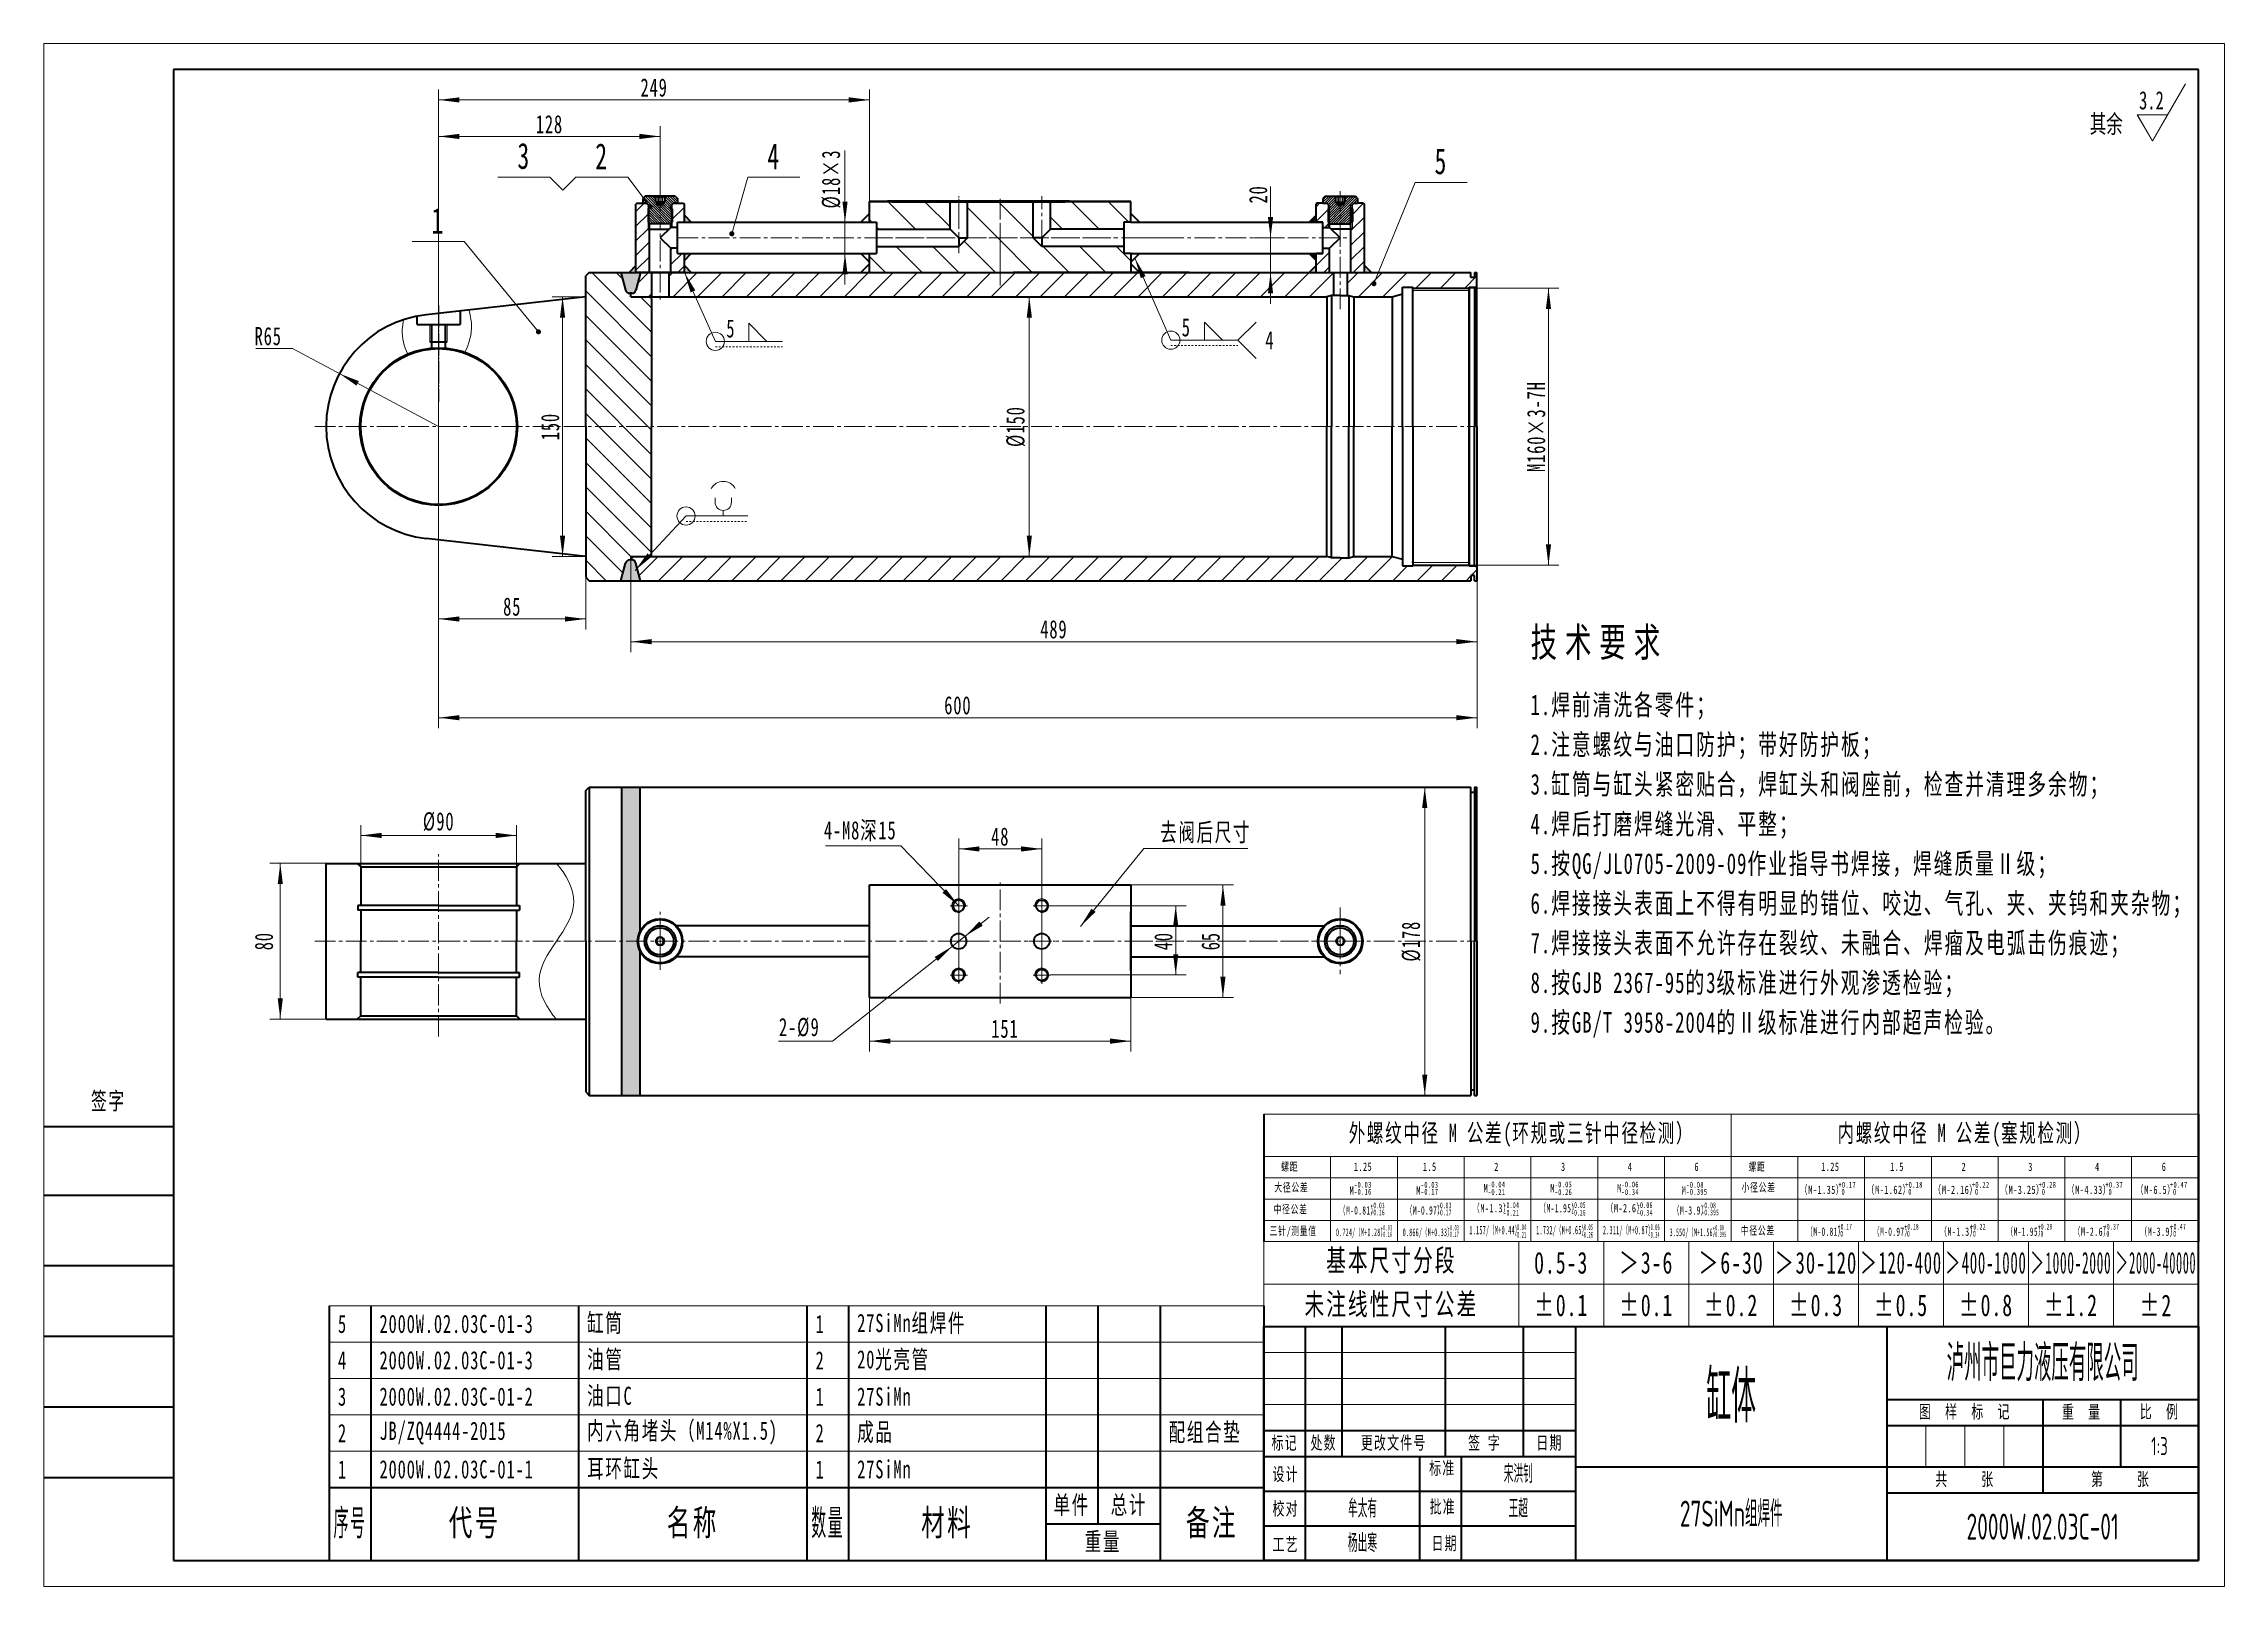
# Model space of a CAD drawing. Header units: millimetres. Extents: x -630 to 630, y -446 to 446.
import ezdxf
from ezdxf.enums import TextEntityAlignment as Align

# ---------------------------------------------------------------- set-up
doc = ezdxf.new("R2010")
doc.units = ezdxf.units.MM
doc.set_wipeout_variables(frame=1)
for name, pattern in [('AD_LTYPE6 0 mm', [16, 13, -1, 1, -1]), ('点画线', [18, 12, -2, 2, -2]), ('虚线', [2, 1, -1])]:
    doc.linetypes.add(name, pattern=pattern)
doc.layers.get('0').update_dxf_attribs({"lineweight": 35})
for name, color, linetype, lineweight in [('1轮廓实线层', 7, 'Continuous', 50), ('EB0', 7, 'Continuous', 35), ('中心线层', 1, '点画线', 18), ('剖面线层', 4, 'Continuous', 18), ('尺寸线层', 3, 'Continuous', 18), ('粗实线层', 7, 'Continuous', 35), ('细实线层', 7, 'Continuous', 18)]:
    doc.layers.add(name, color=color, linetype=linetype, lineweight=lineweight)
doc.layers.add('ACAD3中心线层', color=1, linetype='AD_LTYPE6 0 mm')
doc.styles.add('TitleStyle', font='', dxfattribs={"width": 0.667})
doc.styles.add('UserTxtStyle1', font='', dxfattribs={"width": 0.667})
doc.styles.add('机械', font='isocp', dxfattribs={"width": 0.667, "bigfont": 'gbcbig.shx'})
doc.styles.add('标准', font='', dxfattribs={"width": 0.667})
doc.styles.get('TitleStyle').set_extended_font_data('宋体')
doc.styles.get('UserTxtStyle1').set_extended_font_data('宋体')
doc.styles.get('标准').set_extended_font_data('宋体')
doc.dimstyles.new('GB_尺寸', dxfattribs={"dimscale": 3, "dimtxt": 3.5, "dimasz": 4, "dimexe": 2, "dimexo": 0.0625, "dimtad": 1, "dimdsep": 46, "dimtxsty": '标准', "dimblk": '_CAXARROW', "dimcen": 0.09, "dimdle": 6, "dimazin": 2, "dimtfac": 0.707107, "dimtdec": 3, "dimtmove": 2, "dimatfit": 3, "dimfxl": 1, "dimfrac": 2, "dimtolj": 1, "dimtzin": 0, "dimarcsym": 0})
pattern_1 = [(45, (0, 0), (-0.707107, 0.707107), [])]
pattern_2 = [(45, (0, 0), (-4.24264, 4.24264), [])]
pattern_3 = [(315, (0, 0), (10.6066, 10.6066), [])]

msp = doc.modelspace()

# ---------------------------------------------------------------- blocks, each defined once
blk = doc.blocks.new('$CAXA_FRAME_13B17AC1$')
at = {"layer": 'EB0', "linetype": 'Continuous', "lineweight": 35}
for p, q in [((-184.98, 143.5), (-184.98, -143.5)), ((205.02, 143.5), (-184.98, 143.5)), ((205.02, -143.5), (205.02, 143.5)), ((-184.98, -143.5), (205.02, -143.5))]:
    blk.add_line(p, q, dxfattribs=at)
at = {"layer": 'EB0'}
for p, q in [((-210.02, -59.97), (-184.94, -59.97)), ((-210.02, -73.16), (-184.94, -73.16)), ((-210.02, -86.76), (-184.94, -86.76)), ((-210.02, -100.36), (-184.94, -100.36)), ((-210.02, -113.96), (-184.94, -113.96)), ((-210.02, -127.56), (-184.94, -127.56))]:
    blk.add_line(p, q, dxfattribs=at)
at = {"layer": '细实线层', "linetype": 'Continuous', "lineweight": 18}
for p, q in [((-209.98, -148.5), (-209.98, 148.5)), ((-209.98, 148.5), (210.02, 148.5)), ((210.02, 148.5), (210.02, -148.5)), ((210.02, -148.5), (-209.98, -148.5))]:
    blk.add_line(p, q, dxfattribs=at)
at = {"layer": '尺寸线层', "linetype": 'Continuous', "lineweight": 18, "insert": (-200.9, -53.36), "char_height": 3.352, "width": 263.4624, "attachment_point": 1, "line_spacing_factor": 1.194679, "style": '标准'}
blk.add_mtext('\\T1.1;签字', dxfattribs=at)
blk = doc.blocks.new('*X4')
at = {"layer": '尺寸线层', "char_height": 1.6, "attachment_point": 1, "line_spacing_factor": 1.15057, "style": '标准'}
for s, insert, width in [('\\T1.1;M', (-163.5, 71.99), 1.4667), ('\\T1.1;{\\H0.707107x;-0.03}', (-162.64, 72.88), 5.6255), ('\\T1.1;{\\H0.707107x;-0.16}', (-162.64, 71.53), 5.6508)]:
    blk.add_mtext(s, dxfattribs=dict(at, insert=insert, width=width))
blk = doc.blocks.new('*X5')
at = {"layer": '尺寸线层', "char_height": 1.6, "attachment_point": 1, "line_spacing_factor": 1.15057, "style": '标准'}
for s, insert, width in [('\\T1.1;{\\W0.542926;（M-0.81）}', (-165.5, 68.18), 10.4785), ('\\T1.1;{\\H0.707107x;\\W0.542926;-0.03}', (-159.46, 68.91), 4.5791), ('\\T1.1;{\\H0.707107x;\\W0.542926;-0.16}', (-159.46, 67.56), 4.5997)]:
    blk.add_mtext(s, dxfattribs=dict(at, insert=insert, width=width))
blk = doc.blocks.new('*X6')
at = {"layer": '尺寸线层', "char_height": 1.4976, "attachment_point": 1, "line_spacing_factor": 1.15057, "style": '标准'}
for s, insert, width in [('\\T1.1;{\\W0.465448;0.724/（M+0.28）}', (-166.12, 63.92), 16.0235), ('\\T1.1;{\\H0.707107x;\\W0.465448;-0.03}', (-157.47, 64.58), 3.6743), ('\\T1.1;{\\H0.707107x;\\W0.465448;-0.16}', (-157.47, 63.32), 3.6909)]:
    blk.add_mtext(s, dxfattribs=dict(at, insert=insert, width=width))
blk = doc.blocks.new('*X7')
at = {"layer": '尺寸线层', "char_height": 1.6, "attachment_point": 1, "line_spacing_factor": 1.15057, "style": '标准'}
for s, insert, width in [('\\T1.1;M', (-150.64, 71.99), 1.4667), ('\\T1.1;{\\H0.707107x;-0.03}', (-149.78, 72.88), 5.6255), ('\\T1.1;{\\H0.707107x;-0.17}', (-149.78, 71.53), 5.634)]:
    blk.add_mtext(s, dxfattribs=dict(at, insert=insert, width=width))
blk = doc.blocks.new('*X8')
at = {"layer": '尺寸线层', "char_height": 1.6, "attachment_point": 1, "line_spacing_factor": 1.15057, "style": '标准'}
for s, insert, width in [('\\T1.1;{\\W0.542926;（M-0.97）}', (-152.64, 68.18), 10.4785), ('\\T1.1;{\\H0.707107x;\\W0.542926;-0.03}', (-146.61, 68.91), 4.5791), ('\\T1.1;{\\H0.707107x;\\W0.542926;-0.17}', (-146.61, 67.56), 4.5859)]:
    blk.add_mtext(s, dxfattribs=dict(at, insert=insert, width=width))
blk = doc.blocks.new('*X9')
at = {"layer": '尺寸线层', "char_height": 1.4976, "attachment_point": 1, "line_spacing_factor": 1.15057, "style": '标准'}
for s, insert, width in [('\\T1.1;{\\W0.465448;0.866/（M+0.33）}', (-153.26, 63.92), 16.0235), ('\\T1.1;{\\H0.707107x;\\W0.465448;-0.03}', (-144.61, 64.58), 3.6743), ('\\T1.1;{\\H0.707107x;\\W0.465448;-0.17}', (-144.61, 63.32), 3.6799)]:
    blk.add_mtext(s, dxfattribs=dict(at, insert=insert, width=width))
blk = doc.blocks.new('*X10')
at = {"layer": '尺寸线层', "char_height": 1.6, "attachment_point": 1, "line_spacing_factor": 1.15057, "style": '标准'}
for s, insert, width in [('\\T1.1;M', (-137.68, 72.43), 1.4667), ('\\T1.1;{\\H0.7x;-0.04}', (-136.85, 72.93), 5.6274), ('\\T1.1;{\\H0.7x;-0.21}', (-136.85, 71.47), 5.4855)]:
    blk.add_mtext(s, dxfattribs=dict(at, insert=insert, width=width))
blk = doc.blocks.new('*X11')
at = {"layer": '尺寸线层', "char_height": 1.6, "attachment_point": 1, "line_spacing_factor": 1.15057, "style": '标准'}
for s, insert, width in [('\\T1.1;{\\W0.603324;（M-1.3）}', (-139.78, 68.61), 10.1256), ('\\T1.1;{\\H0.7x;\\W0.603324;-0.04}', (-133.87, 68.96), 5.0902), ('\\T1.1;{\\H0.7x;\\W0.603324;-0.21}', (-133.87, 67.5), 4.9618)]:
    blk.add_mtext(s, dxfattribs=dict(at, insert=insert, width=width))
blk = doc.blocks.new('*X12')
at = {"layer": '尺寸线层', "char_height": 1.6, "attachment_point": 1, "line_spacing_factor": 1.15057, "style": '标准'}
for s, insert, width in [('\\T1.1;{\\W0.444059;1.157/（M+0.44）}', (-140.41, 64.39), 16.1977), ('\\T1.1;{\\H0.7x;\\W0.444059;-0.04}', (-131.68, 64.72), 3.7465), ('\\T1.1;{\\H0.7x;\\W0.444059;-0.21}', (-131.68, 63.25), 3.652)]:
    blk.add_mtext(s, dxfattribs=dict(at, insert=insert, width=width))
blk = doc.blocks.new('*X13')
at = {"layer": '尺寸线层', "char_height": 1.6, "attachment_point": 1, "line_spacing_factor": 1.15057, "style": '标准'}
for s, insert, width in [('\\T1.1;M', (-124.82, 72.43), 1.4667), ('\\T1.1;{\\H0.7x;-0.05}', (-123.99, 72.93), 5.569), ('\\T1.1;{\\H0.7x;-0.26}', (-123.99, 71.47), 5.594)]:
    blk.add_mtext(s, dxfattribs=dict(at, insert=insert, width=width))
blk = doc.blocks.new('*X14')
at = {"layer": '尺寸线层', "char_height": 1.6, "attachment_point": 1, "line_spacing_factor": 1.15057, "style": '标准'}
for s, insert, width in [('\\T1.1;{\\W0.55479;（M-1.95）}', (-126.93, 68.61), 10.7075), ('\\T1.1;{\\H0.7x;\\W0.55479;-0.05}', (-120.79, 68.96), 4.6321), ('\\T1.1;{\\H0.7x;\\W0.55479;-0.26}', (-120.79, 67.5), 4.6529)]:
    blk.add_mtext(s, dxfattribs=dict(at, insert=insert, width=width))
blk = doc.blocks.new('*X15')
at = {"layer": '尺寸线层', "char_height": 1.6, "attachment_point": 1, "line_spacing_factor": 1.15057, "style": '标准'}
for s, insert, width in [('\\T1.1;{\\W0.444524;1.732/（M+0.65）}', (-127.55, 64.39), 16.2146), ('\\T1.1;{\\H0.7x;\\W0.444524;-0.05}', (-118.81, 64.72), 3.7115), ('\\T1.1;{\\H0.7x;\\W0.444524;-0.26}', (-118.81, 63.25), 3.7282)]:
    blk.add_mtext(s, dxfattribs=dict(at, insert=insert, width=width))
blk = doc.blocks.new('*X16')
at = {"layer": '尺寸线层', "char_height": 1.6, "attachment_point": 1, "line_spacing_factor": 1.15057, "style": '标准'}
for s, insert, width in [('\\T1.1;M', (-111.97, 72.43), 1.4667), ('\\T1.1;{\\H0.7x;-0.06}', (-111.14, 72.93), 5.594), ('\\T1.1;{\\H0.7x;-0.34}', (-111.14, 71.47), 5.6274)]:
    blk.add_mtext(s, dxfattribs=dict(at, insert=insert, width=width))
blk = doc.blocks.new('*X17')
at = {"layer": '尺寸线层', "char_height": 1.6, "attachment_point": 1, "line_spacing_factor": 1.15057, "style": '标准'}
for s, insert, width in [('\\T1.1;{\\W0.603324;（M-2.6）}', (-114.07, 68.61), 10.1256), ('\\T1.1;{\\H0.7x;\\W0.603324;-0.06}', (-108.15, 68.96), 5.06), ('\\T1.1;{\\H0.7x;\\W0.603324;-0.34}', (-108.15, 67.5), 5.0902)]:
    blk.add_mtext(s, dxfattribs=dict(at, insert=insert, width=width))
blk = doc.blocks.new('*X18')
at = {"layer": '尺寸线层', "char_height": 1.6, "attachment_point": 1, "line_spacing_factor": 1.15057, "style": '标准'}
for s, insert, width in [('\\T1.1;{\\W0.441423;2.311/（M+0.87）}', (-114.69, 64.39), 16.2278), ('\\T1.1;{\\H0.7x;\\W0.441423;-0.06}', (-105.96, 64.72), 3.7022), ('\\T1.1;{\\H0.7x;\\W0.441423;-0.34}', (-105.96, 63.25), 3.7242)]:
    blk.add_mtext(s, dxfattribs=dict(at, insert=insert, width=width))
blk = doc.blocks.new('*X19')
at = {"layer": '尺寸线层', "char_height": 1.6, "attachment_point": 1, "line_spacing_factor": 1.15057, "style": '标准'}
for s, insert, width in [('\\T1.1;M', (-99.51, 72), 1.4667), ('\\T1.1;{\\H0.707107x;-0.08}', (-98.65, 72.88), 5.634), ('\\T1.1;{\\H0.707107x;-0.395}', (-98.65, 71.53), 6.8127)]:
    blk.add_mtext(s, dxfattribs=dict(at, insert=insert, width=width))
blk = doc.blocks.new('*X20')
at = {"layer": '尺寸线层', "char_height": 1.6, "attachment_point": 1, "line_spacing_factor": 1.15057, "style": '标准'}
for s, insert, width in [('\\T1.1;{\\W0.556006;（M-3.9）}', (-101.21, 68.18), 9.3315), ('\\T1.1;{\\H0.707107x;\\W0.556006;-0.08}', (-95.73, 68.91), 4.6964), ('\\T1.1;{\\H0.707107x;\\W0.556006;-0.395}', (-95.73, 67.56), 5.679)]:
    blk.add_mtext(s, dxfattribs=dict(at, insert=insert, width=width))
blk = doc.blocks.new('*X21')
at = {"layer": '尺寸线层', "char_height": 1.4976, "attachment_point": 1, "line_spacing_factor": 1.15057, "style": '标准'}
for s, insert, width in [('\\T1.1;{\\W0.449552;3.550/（M+1.56）}', (-101.83, 63.92), 15.4537), ('\\T1.1;{\\H0.707107x;\\W0.449552;-0.08}', (-93.49, 64.58), 3.5542), ('\\T1.1;{\\H0.707107x;\\W0.449552;-0.395}', (-93.49, 63.32), 4.2978)]:
    blk.add_mtext(s, dxfattribs=dict(at, insert=insert, width=width))
blk = doc.blocks.new('*X22')
at = {"layer": '尺寸线层', "char_height": 1.6, "attachment_point": 1, "line_spacing_factor": 1.15057, "style": '标准'}
for s, insert, width in [('\\T1.1;（M-1.35）', (-76.77, 72.15), 12.8732), ('\\T1.1;{\\H0.707107x;+0.17}', (-69.35, 72.88), 5.6087), ('\\T1.1;{\\H0.707107x;0}', (-68.75, 71.53), 0.8685)]:
    blk.add_mtext(s, dxfattribs=dict(at, insert=insert, width=width))
blk = doc.blocks.new('*X23')
at = {"layer": '尺寸线层', "char_height": 1.6, "attachment_point": 1, "line_spacing_factor": 1.15057, "style": '标准'}
for s, insert, width in [('\\T1.1;{\\W0.542926;（M-0.81）}', (-75.5, 64.09), 10.4785), ('\\T1.1;{\\H0.707107x;\\W0.542926;+0.17}', (-69.45, 64.82), 4.5654), ('\\T1.1;{\\H0.707107x;\\W0.542926;0}', (-68.97, 63.47), 0.7069)]:
    blk.add_mtext(s, dxfattribs=dict(at, insert=insert, width=width))
blk = doc.blocks.new('*X24')
at = {"layer": '尺寸线层', "char_height": 1.6, "attachment_point": 1, "line_spacing_factor": 1.15057, "style": '标准'}
for s, insert, width in [('\\T1.1;（M-1.62）', (-63.92, 72.15), 12.8732), ('\\T1.1;{\\H0.707107x;+0.18}', (-56.49, 72.88), 5.6087), ('\\T1.1;{\\H0.707107x;0}', (-55.89, 71.53), 0.8685)]:
    blk.add_mtext(s, dxfattribs=dict(at, insert=insert, width=width))
blk = doc.blocks.new('*X25')
at = {"layer": '尺寸线层', "char_height": 1.6, "attachment_point": 1, "line_spacing_factor": 1.15057, "style": '标准'}
for s, insert, width in [('\\T1.1;{\\W0.542926;（M-0.97）}', (-62.64, 64.09), 10.4785), ('\\T1.1;{\\H0.707107x;\\W0.542926;+0.18}', (-56.6, 64.82), 4.5654), ('\\T1.1;{\\H0.707107x;\\W0.542926;0}', (-56.11, 63.47), 0.7069)]:
    blk.add_mtext(s, dxfattribs=dict(at, insert=insert, width=width))
blk = doc.blocks.new('*X26')
at = {"layer": '尺寸线层', "char_height": 1.6, "attachment_point": 1, "line_spacing_factor": 1.15057, "style": '标准'}
for s, insert, width in [('\\T1.1;（M-2.16）', (-51.06, 72.15), 12.8732), ('\\T1.1;{\\H0.707107x;+0.22}', (-43.64, 72.88), 5.6002), ('\\T1.1;{\\H0.707107x;0}', (-43.04, 71.53), 0.8685)]:
    blk.add_mtext(s, dxfattribs=dict(at, insert=insert, width=width))
blk = doc.blocks.new('*X27')
at = {"layer": '尺寸线层', "char_height": 1.6, "attachment_point": 1, "line_spacing_factor": 1.15057, "style": '标准'}
for s, insert, width in [('\\T1.1;{\\W0.590342;（M-1.3）}', (-49.78, 64.09), 9.9077), ('\\T1.1;{\\H0.707107x;\\W0.590342;+0.22}', (-43.95, 64.82), 4.9566), ('\\T1.1;{\\H0.707107x;\\W0.590342;0}', (-43.43, 63.47), 0.7686)]:
    blk.add_mtext(s, dxfattribs=dict(at, insert=insert, width=width))
blk = doc.blocks.new('*X28')
at = {"layer": '尺寸线层', "char_height": 1.6, "attachment_point": 1, "line_spacing_factor": 1.15057, "style": '标准'}
for s, insert, width in [('\\T1.1;（M-3.25）', (-38.2, 72.15), 12.8732), ('\\T1.1;{\\H0.707107x;+0.28}', (-30.78, 72.88), 5.6087), ('\\T1.1;{\\H0.707107x;0}', (-30.18, 71.53), 0.8685)]:
    blk.add_mtext(s, dxfattribs=dict(at, insert=insert, width=width))
blk = doc.blocks.new('*X29')
at = {"layer": '尺寸线层', "char_height": 1.6, "attachment_point": 1, "line_spacing_factor": 1.15057, "style": '标准'}
for s, insert, width in [('\\T1.1;{\\W0.542926;（M-1.95）}', (-36.93, 64.09), 10.4785), ('\\T1.1;{\\H0.707107x;\\W0.542926;+0.28}', (-30.88, 64.82), 4.5654), ('\\T1.1;{\\H0.707107x;\\W0.542926;0}', (-30.4, 63.47), 0.7069)]:
    blk.add_mtext(s, dxfattribs=dict(at, insert=insert, width=width))
blk = doc.blocks.new('*X30')
at = {"layer": '尺寸线层', "char_height": 1.6, "attachment_point": 1, "line_spacing_factor": 1.15057, "style": '标准'}
for s, insert, width in [('\\T1.1;（M-4.33）', (-25.35, 72.15), 12.8732), ('\\T1.1;{\\H0.707107x;+0.37}', (-17.92, 72.88), 5.6087), ('\\T1.1;{\\H0.707107x;0}', (-17.32, 71.53), 0.8685)]:
    blk.add_mtext(s, dxfattribs=dict(at, insert=insert, width=width))
blk = doc.blocks.new('*X31')
at = {"layer": '尺寸线层', "char_height": 1.6, "attachment_point": 1, "line_spacing_factor": 1.15057, "style": '标准'}
for s, insert, width in [('\\T1.1;{\\W0.590342;（M-2.6）}', (-24.07, 64.09), 9.9077), ('\\T1.1;{\\H0.707107x;\\W0.590342;+0.37}', (-18.24, 64.82), 4.9641), ('\\T1.1;{\\H0.707107x;\\W0.590342;0}', (-17.71, 63.47), 0.7686)]:
    blk.add_mtext(s, dxfattribs=dict(at, insert=insert, width=width))
blk = doc.blocks.new('*X32')
at = {"layer": '尺寸线层', "char_height": 1.6, "attachment_point": 1, "line_spacing_factor": 1.15057, "style": '标准'}
for s, insert, width in [('\\T1.1;（M-6.5）', (-12.07, 72.15), 11.1943), ('\\T1.1;{\\H0.707107x;+0.47}', (-5.48, 72.88), 5.6087), ('\\T1.1;{\\H0.707107x;0}', (-4.89, 71.53), 0.8685)]:
    blk.add_mtext(s, dxfattribs=dict(at, insert=insert, width=width))
blk = doc.blocks.new('*X33')
at = {"layer": '尺寸线层', "char_height": 1.6, "attachment_point": 1, "line_spacing_factor": 1.15057, "style": '标准'}
for s, insert, width in [('\\T1.1;{\\W0.590342;（M-3.9）}', (-11.21, 64.09), 9.9077), ('\\T1.1;{\\H0.707107x;\\W0.590342;+0.47}', (-5.38, 64.82), 4.9641), ('\\T1.1;{\\H0.707107x;\\W0.590342;0}', (-4.85, 63.47), 0.7686)]:
    blk.add_mtext(s, dxfattribs=dict(at, insert=insert, width=width))
blk = doc.blocks.new('$CAXA_TITLE_151E506F$')
at = {"layer": 'EB0', "linetype": 'Continuous', "lineweight": 35}
for p, q in [((-180, 0), (-180, 45)), ((-180, 45), (0, 45)), ((-172, 0), (-172, 45)), ((-165, 45), (-165, 20)), ((-145, 20), (-145, 45)), ((-130, 20), (-130, 45)), ((-120, 45), (-120, 0)), ((-60, 45), (-60, 0)), ((0, 45), (0, 0)), ((-60, 31), (0, 31)), ((-30, 31), (-30, 13)), ((-15, 31), (-15, 18)), ((-60, 26), (0, 26)), ((-180, 25), (-120, 25)), ((-180, 20), (-120, 20)), ((-150, 20), (-150, 0)), ((-120, 18), (-60, 18)), ((-60, 18), (0, 18)), ((-60, 13), (0, 13)), ((0, 0), (-180, 0))]:
    blk.add_line(p, q, dxfattribs=at)
at = {"layer": 'EB0'}
for p, q in [((-142, 20), (-142, 0)), ((-180, 13.33), (-120, 13.33)), ((-180, 6.67), (-120, 6.67))]:
    blk.add_line(p, q, dxfattribs=at)
at = {"layer": '粗实线层'}
for p, q in [((-180, 85.91), (-180, 61.36)), ((0, 85.91), (0, 61.37)), ((0, 77.73), (0, 61.36))]:
    blk.add_line(p, q, dxfattribs=at)
at = {"layer": '细实线层'}
for p, q in [((-180, 85.91), (0, 85.91)), ((-90, 85.91), (-90, 61.37)), ((-180, 77.73), (0, 77.73)), ((-167.14, 77.73), (-167.14, 61.36)), ((-154.29, 77.73), (-154.29, 61.36)), ((-141.43, 77.73), (-141.43, 61.36)), ((-128.57, 77.73), (-128.57, 61.36)), ((-115.71, 77.73), (-115.71, 61.37)), ((-102.86, 77.73), (-102.86, 61.37)), ((-77.14, 77.73), (-77.14, 61.37)), ((-77.14, 77.73), (-77.14, 61.37)), ((-64.29, 77.73), (-64.29, 61.37)), ((-51.43, 77.73), (-51.43, 61.37)), ((-38.57, 77.73), (-38.57, 61.37)), ((-25.71, 77.73), (-25.71, 61.37)), ((-12.86, 77.73), (-12.86, 61.37)), ((-180, 73.64), (0, 73.64)), ((-180, 69.55), (0, 69.55)), ((-180, 65.46), (0, 65.46)), ((-180, 61.36), (0, 61.36)), ((-180, 61.36), (-180, 45)), ((-130.91, 61.36), (-130.91, 45)), ((-114.55, 61.36), (-114.55, 45)), ((-98.18, 61.36), (-98.18, 45)), ((-81.82, 61.36), (-81.82, 45)), ((-65.45, 61.36), (-65.45, 45)), ((-49.09, 61.36), (-49.09, 45)), ((-32.73, 61.36), (-32.73, 45)), ((-16.36, 61.36), (-16.36, 45)), ((0, 61.36), (0, 45)), ((-180, 53.18), (0, 53.18)), ((-180, 45), (0, 45))]:
    blk.add_line(p, q, dxfattribs=at)
at = {"layer": '细实线层', "linetype": 'Continuous', "lineweight": 18}
for p, q in [((-180, 40), (-120, 40)), ((-180, 35), (-120, 35)), ((-180, 30), (-120, 30)), ((-52.5, 26), (-52.5, 18)), ((-45, 26), (-45, 18)), ((-37.5, 26), (-37.5, 18))]:
    blk.add_line(p, q, dxfattribs=at)
at = {"layer": '尺寸线层'}
for name in ['*X4', '*X7', '*X10', '*X13', '*X16', '*X19', '*X22', '*X24', '*X26', '*X28', '*X30', '*X32', '*X5', '*X8', '*X11', '*X14', '*X17', '*X20', '*X6', '*X9', '*X12', '*X15', '*X18', '*X21', '*X23', '*X25', '*X27', '*X29', '*X31', '*X33']:
    blk.add_blockref(name, (0, 0), dxfattribs=at)
at = {"layer": 'EB0', "color": 0, "style": '机械', "width": 0.667}
for tag, height, p in [('单位名称', 7, (-30, 38)), ('图纸名称', 10, (-90, 31.5)), ('标记', 3.31, (-176, 27.5)), ('处数', 3.27, (-168.5, 27.5)), ('更改文件_编号', 3.12, (-155, 27.5)), ('签字', 3.29, (-137.5, 27.5)), ('日期', 3.27, (-125, 27.5)), ('标记', 3.5, (-56.25, 22)), ('标记', 3.5, (-48.75, 22)), ('标记', 3.5, (-41.25, 22)), ('标记', 3.5, (-33.75, 22)), ('重量', 3.5, (-22.5, 22)), ('图纸比例', 3.5, (-7.5, 22)), ('设计_人员编号', 3.5, (-161, 16.67)), ('标准化_人员编号', 3.5, (-131, 16.67)), ('共 张', 3.14, (-45, 15.5)), ('第 张', 3.12, (-15, 15.5)), ('审核_人员编号', 3.5, (-161, 10)), ('批准_人员编号', 3.5, (-131, 10)), ('材料名称', 5, (-90, 9)), ('图纸编号', 5, (-30, 6.5)), ('工艺_人员编号', 3.5, (-161, 3.33)), ('批准_日期', 3.5, (-131, 3.33))]:
    blk.add_attdef(tag, text='', height=height, dxfattribs=at).set_placement(p, align=Align.MIDDLE_CENTER)
at = {"layer": '尺寸线层', "char_height": 1.6, "attachment_point": 5, "line_spacing_factor": 1.15057, "style": '标准'}
for s, insert, width in [('\\T1.1;螺距', (-175.02, 75.7), 192.9268), ('\\T1.1;1.25', (-160.91, 75.77), 12.5925), ('\\T1.1;1.5', (-148.06, 75.77), 12.5925), ('\\T1.1;2', (-135.2, 75.77), 12.5925), ('\\T1.1;3', (-122.34, 75.77), 12.5925), ('\\T1.1;4', (-109.48, 75.77), 12.5925), ('\\T1.1;6', (-96.63, 75.77), 12.5925), ('\\T1.1;螺距', (-85.02, 75.7), 192.9268), ('\\T1.1;1.25', (-70.91, 75.77), 12.5925), ('\\T1.1;1.5', (-58.06, 75.77), 12.5925), ('\\T1.1;2', (-45.2, 75.77), 12.5925), ('\\T1.1;3', (-32.34, 75.77), 12.5925), ('\\T1.1;4', (-19.48, 75.77), 12.5925), ('\\T1.1;6', (-6.63, 75.77), 12.5925), ('\\T1.1;大径公差', (-174.7, 71.71), 154.3415), ('\\T1.1;小径公差', (-84.7, 71.71), 154.3415), ('\\T1.1;中径公差', (-174.85, 67.5), 154.3415), ('\\T1.1;三针/测量值', (-174.35, 63.23), 123.4732), ('\\T1.1;中径公差', (-84.85, 63.41), 154.3415)]:
    blk.add_mtext(s, dxfattribs=dict(at, insert=insert, width=width))
at = {"layer": '尺寸线层', "linetype": 'Continuous', "lineweight": 18, "line_spacing_factor": 1.15057, "style": 'UserTxtStyle1'}
for s, insert, char_height, width, attachment_point in [('\\T1.1;图  样  标  记', (-45, 28.5), 2.5293, 30, 5), ('\\T1.1;重  量', (-22.5, 28.5), 2.529, 15, 5), ('\\T1.1;比  例', (-7.5, 28.5), 2.529, 15, 5), ('\\T1.1;标记', (-176, 22.5), 2.529, 8, 5), ('\\T1.1;处数', (-168.5, 22.5), 2.529, 7, 5), ('\\T1.1;更改文件号', (-155, 22.5), 2.5293, 20, 5), ('\\T1.1;签 字', (-137.5, 22.5), 2.529, 15, 5), ('\\T1.1;日期', (-125, 22.5), 2.529, 10, 5), ('\\T1.1;设计', (-175.81, 16.45), 2.529, 15, 5), ('\\T1.1;标准', (-148.17, 19.05), 2.529, 15.2342, 1), ('\\T1.1;共     张', (-45, 15.5), 2.5293, 30, 5), ('\\T1.1;第     张', (-15, 15.5), 2.5293, 30, 5), ('\\T1.1;校对', (-175.81, 9.83), 2.529, 15, 5), ('\\T1.1;批准', (-148.08, 11.61), 2.529, 15.2342, 1), ('\\T1.1;工艺', (-175.81, 2.96), 2.529, 15, 5), ('\\T1.1;日期', (-147.71, 4.56), 2.529, 15.2342, 1)]:
    blk.add_mtext(s, dxfattribs=dict(at, insert=insert, char_height=char_height, width=width, attachment_point=attachment_point))
at = {"layer": '细实线层', "attachment_point": 5, "line_spacing_factor": 1.15057, "style": 'UserTxtStyle1'}
for s, insert, char_height, width in [('\\T1.1;外螺纹中径 M 公差(环规或三针中径检测）', (-130.39, 81.83), 3.5, 96.4634), ('\\T1.1;内螺纹中径 M 公差(塞规检测）', (-45, 81.83), 3.5, 96.4634), ('\\T1.1;基本尺寸分段', (-155.45, 57.54), 4.1794, 96.4634), ('\\T1.1;0.5-3', (-122.73, 57.27), 4.1794, 31.009), ('\\T1.1;＞3-6', (-106.36, 57.27), 4.179, 31.009), ('\\T1.1;＞6-30', (-90, 57.27), 4.1794, 31.009), ('\\T1.1;{\\W0.63307;＞30-120}', (-73.64, 57.27), 4.1794, 31.009), ('\\T1.1;{\\W0.558516;＞120-400}', (-57.27, 57.27), 4.1794, 31.009), ('\\T1.1;{\\W0.499672;＞400-1000}', (-40.91, 57.27), 4.1794, 31.009), ('\\T1.1;{\\W0.452046;＞1000-2000}', (-24.55, 57.27), 4.1794, 31.009), ('\\T1.1;{\\W0.412708;＞2000-40000}', (-8.18, 57.27), 4.1794, 31.009), ('\\T1.1;未注线性尺寸公差', (-155.45, 49.09), 4.1794, 96.4634), ('\\T1.1;%%P0.1', (-122.73, 49.09), 4.1794, 31.009), ('\\T1.1;%%P0.1', (-106.36, 49.09), 4.1794, 31.009), ('\\T1.1;%%P0.2', (-90, 49.09), 4.1794, 31.009), ('\\T1.1;%%P0.3', (-73.64, 49.09), 4.1794, 31.009), ('\\T1.1;%%P0.5', (-57.27, 49.09), 4.1794, 31.009), ('\\T1.1;%%P0.8', (-40.91, 49.09), 4.1794, 31.009), ('\\T1.1;%%P1.2', (-24.55, 49.09), 4.1794, 31.009), ('\\T1.1;%%P2', (-8.18, 49.09), 4.179, 31.009)]:
    blk.add_mtext(s, dxfattribs=dict(at, insert=insert, char_height=char_height, width=width))
blk = doc.blocks.new('*X34')
at = {"layer": '尺寸线层', "linetype": 'Continuous'}
for points in [[(-401.8, 113.2), (-389.8, 114.7), (-389.8, 111.7)], [(-316.8, 113.2), (-328.8, 114.7), (-328.8, 111.7)]]:
    blk.add_hatch(color=0, dxfattribs=at).paths.add_polyline_path(points, flags=0)
at = {"layer": '尺寸线层', "color": 0, "linetype": 'Continuous'}
for p, q in [((-401.8, 224.3), (-401.8, 107.2)), ((-316.8, 224.3), (-316.8, 107.2)), ((-401.8, 113.2), (-316.8, 113.2))]:
    blk.add_line(p, q, dxfattribs=at)
at = {"layer": '尺寸线层', "color": 0, "insert": (-359.3, 120.3), "char_height": 10.5, "width": 21, "attachment_point": 5, "line_spacing_factor": 1.15057, "style": '标准'}
blk.add_mtext('\\T1.1;85', dxfattribs=at)
blk = doc.blocks.new('_CAXARROW')
blk.add_hatch(color=0).paths.add_polyline_path([(0, 0), (-1, 0.125), (-1, -0.125)], flags=0)
blk = doc.blocks.new('*X35')
at = {"layer": '剖面线层'}
h = blk.add_hatch(dxfattribs=at)
h.set_pattern_fill('无图案', color=256, style=0, pattern_type=0)
h.set_pattern_definition(pattern_1)
h.paths.add_polyline_path([(5.5, 0), (4.3, 2), (3.4, 2), (3.4, 2.7), (0, 2.7), (0, 8.7), (1.3, 10), (4, 10), (4, 7.8), (6, 5.8), (6.5, 6.3), (15.5, 6.3), (16, 5.8), (16, 0)], flags=0)
h = blk.add_hatch(dxfattribs=at)
h.set_pattern_fill('无图案', color=256, style=0, pattern_type=0)
h.set_pattern_definition(pattern_1)
h.paths.add_polyline_path([(4.3, -2), (5.5, 0), (16, 0), (16, -5.8), (15.5, -6.3), (6.5, -6.3), (6, -5.8), (4, -7.8), (4, -10), (1.3, -10), (0, -8.7), (0, -2.7), (3.4, -2.7), (3.4, -2)], flags=0)
h = blk.add_hatch(dxfattribs=at)
h.set_pattern_fill('无图案', color=256, style=0, pattern_type=0)
h.set_pattern_definition(pattern_1)
h.paths.add_polyline_path([(6.5, 6.3), (7.2, 7), (14.8, 7), (15.5, 6.3)], flags=0)
h = blk.add_hatch(dxfattribs=at)
h.set_pattern_fill('无图案', color=256, style=0, pattern_type=0)
h.set_pattern_definition(pattern_1)
h.paths.add_polyline_path([(7.2, -7), (6.5, -6.3), (15.5, -6.3), (14.8, -7)], flags=0)
at = {"layer": '中心线层'}
blk.add_line((-3, 0), (19, 0), dxfattribs=at)
at = {"layer": '粗实线层'}
for p, q in [((0, 8.7), (1.3, 10)), ((0, 8.7), (0, -8.7)), ((0, 2.7), (3.4, 2.7)), ((0, 1.2), (3.4, 1.2)), ((1.3, 10), (4, 10)), ((3.4, 2.7), (3.4, -2.7)), ((3.4, 2), (4.3, 2)), ((4, 10), (4, 7.8)), ((6, 5.8), (4, 7.8)), ((4.3, 2), (4.3, -2)), ((4.3, 2), (5.5, 0)), ((5.5, 0), (4.3, -2)), ((7.2, 7), (6, 5.8)), ((7.2, 7), (14.8, 7)), ((14.8, 7), (16, 5.8)), ((16, 5.8), (16, -5.8)), ((0, -1.2), (3.4, -1.2)), ((0, -2.7), (3.4, -2.7)), ((0, -8.7), (1.3, -10)), ((1.3, -10), (4, -10)), ((3.4, -2), (4.3, -2)), ((6, -5.8), (4, -7.8)), ((4, -7.8), (4, -10)), ((7.2, -7), (6, -5.8)), ((7.2, -7), (14.8, -7)), ((16, -5.8), (14.8, -7))]:
    blk.add_line(p, q, dxfattribs=at)
at = {"layer": '粗实线层', "linetype": 'Continuous', "lineweight": 18}
for p, q in [((6.5, 6.3), (15.5, 6.3)), ((6.5, -6.3), (15.5, -6.3))]:
    blk.add_line(p, q, dxfattribs=at)
at = {"layer": '粗实线层'}
for centre, radius, start, end in [((-1, 1.9), 1.24, 323.7462, 36.2538), ((-2, 0), 2.33, 329.0362, 30.9638), ((-1, -1.9), 1.24, 323.7462, 36.2538)]:
    blk.add_arc(centre, radius, start, end, dxfattribs=at)
blk = doc.blocks.new('*X36')
at = {"layer": '剖面线层'}
h = blk.add_hatch(dxfattribs=at)
h.set_pattern_fill('无图案', color=256, style=0, pattern_type=0)
h.set_pattern_definition(pattern_1)
h.paths.add_polyline_path([(5.5, 0), (4.3, 2), (3.4, 2), (3.4, 2.7), (0, 2.7), (0, 8.7), (1.3, 10), (4, 10), (4, 7.8), (6, 5.8), (6.5, 6.3), (15.5, 6.3), (16, 5.8), (16, 0)], flags=0)
h = blk.add_hatch(dxfattribs=at)
h.set_pattern_fill('无图案', color=256, style=0, pattern_type=0)
h.set_pattern_definition(pattern_1)
h.paths.add_polyline_path([(4.3, -2), (5.5, 0), (16, 0), (16, -5.8), (15.5, -6.3), (6.5, -6.3), (6, -5.8), (4, -7.8), (4, -10), (1.3, -10), (0, -8.7), (0, -2.7), (3.4, -2.7), (3.4, -2)], flags=0)
h = blk.add_hatch(dxfattribs=at)
h.set_pattern_fill('无图案', color=256, style=0, pattern_type=0)
h.set_pattern_definition(pattern_1)
h.paths.add_polyline_path([(6.5, 6.3), (7.2, 7), (14.8, 7), (15.5, 6.3)], flags=0)
h = blk.add_hatch(dxfattribs=at)
h.set_pattern_fill('无图案', color=256, style=0, pattern_type=0)
h.set_pattern_definition(pattern_1)
h.paths.add_polyline_path([(7.2, -7), (6.5, -6.3), (15.5, -6.3), (14.8, -7)], flags=0)
at = {"layer": '中心线层'}
blk.add_line((-3, 0), (19, 0), dxfattribs=at)
at = {"layer": '粗实线层'}
for p, q in [((0, 8.7), (1.3, 10)), ((0, 8.7), (0, -8.7)), ((0, 2.7), (3.4, 2.7)), ((0, 1.2), (3.4, 1.2)), ((1.3, 10), (4, 10)), ((3.4, 2.7), (3.4, -2.7)), ((3.4, 2), (4.3, 2)), ((4, 10), (4, 7.8)), ((6, 5.8), (4, 7.8)), ((4.3, 2), (4.3, -2)), ((4.3, 2), (5.5, 0)), ((5.5, 0), (4.3, -2)), ((7.2, 7), (6, 5.8)), ((7.2, 7), (14.8, 7)), ((14.8, 7), (16, 5.8)), ((16, 5.8), (16, -5.8)), ((0, -1.2), (3.4, -1.2)), ((0, -2.7), (3.4, -2.7)), ((0, -8.7), (1.3, -10)), ((1.3, -10), (4, -10)), ((3.4, -2), (4.3, -2)), ((6, -5.8), (4, -7.8)), ((4, -7.8), (4, -10)), ((7.2, -7), (6, -5.8)), ((7.2, -7), (14.8, -7)), ((16, -5.8), (14.8, -7))]:
    blk.add_line(p, q, dxfattribs=at)
at = {"layer": '粗实线层', "linetype": 'Continuous', "lineweight": 18}
for p, q in [((6.5, 6.3), (15.5, 6.3)), ((6.5, -6.3), (15.5, -6.3))]:
    blk.add_line(p, q, dxfattribs=at)
at = {"layer": '粗实线层'}
for centre, radius, start, end in [((-1, 1.9), 1.24, 323.7462, 36.2538), ((-2, 0), 2.33, 329.0362, 30.9638), ((-1, -1.9), 1.24, 323.7462, 36.2538)]:
    blk.add_arc(centre, radius, start, end, dxfattribs=at)
blk = doc.blocks.new('*X37')
at = {"layer": '尺寸线层', "linetype": 'Continuous'}
blk.add_hatch(color=0, dxfattribs=at).paths.add_polyline_path([(-459.1, 254.9), (-447.9, 250.6), (-449.3, 248)], flags=0)
at = {"layer": '尺寸线层', "color": 0, "linetype": 'Continuous'}
for q in [(-507.4, 269.4), (-401.8, 224.3)]:
    blk.add_line((-486.3, 269.4), q, dxfattribs=at)
at = {"layer": '尺寸线层', "color": 0, "linetype": 'Continuous', "insert": (-500.3, 276.5), "char_height": 10.5, "width": 30.174, "attachment_point": 5, "line_spacing_factor": 1.15057, "style": '标准'}
blk.add_mtext('\\T1.1;R65', dxfattribs=at)
blk = doc.blocks.new('*X38')
at = {"layer": '尺寸线层', "linetype": 'Continuous'}
for points in [[(-493.3, -27.9), (-491.8, -39.9), (-494.8, -39.9)], [(-493.3, -117.9), (-491.8, -105.9), (-494.8, -105.9)]]:
    blk.add_hatch(color=0, dxfattribs=at).paths.add_polyline_path(points, flags=0)
at = {"layer": '尺寸线层', "color": 0, "linetype": 'Continuous'}
for p, q in [((-466.8, -27.9), (-499.3, -27.9)), ((-493.3, -27.9), (-493.3, -117.9)), ((-466.8, -117.9), (-499.3, -117.9))]:
    blk.add_line(p, q, dxfattribs=at)
at = {"layer": '尺寸线层', "color": 0, "insert": (-502.7, -72.9), "char_height": 10.5, "width": 21, "attachment_point": 5, "rotation": 90, "line_spacing_factor": 1.15057, "style": '标准'}
blk.add_mtext('\\T1.1;80', dxfattribs=at)
blk = doc.blocks.new('*X39')
at = {"layer": '中心线层'}
for p, q in [((-5, 0), (5, 0)), ((0, -5), (0, 5))]:
    blk.add_line(p, q, dxfattribs=at)
at = {"layer": '粗实线层'}
blk.add_circle((0, 0), 3.32, dxfattribs=at)
at = {"layer": '细实线层'}
blk.add_arc((0, 0), 4, 260, 190, dxfattribs=at)
blk = doc.blocks.new('*X40')
at = {"layer": '中心线层'}
for p, q in [((-5, 0), (5, 0)), ((0, -5), (0, 5))]:
    blk.add_line(p, q, dxfattribs=at)
at = {"layer": '粗实线层'}
blk.add_circle((0, 0), 3.32, dxfattribs=at)
at = {"layer": '细实线层'}
blk.add_arc((0, 0), 4, 260, 190, dxfattribs=at)
blk = doc.blocks.new('*X41')
at = {"layer": '尺寸线层', "linetype": 'Continuous'}
for points in [[(24.1, -52.4), (25.6, -64.4), (22.6, -64.4)], [(24.1, -92.4), (25.6, -80.4), (22.6, -80.4)]]:
    blk.add_hatch(color=0, dxfattribs=at).paths.add_polyline_path(points, flags=0)
at = {"layer": '尺寸线层', "color": 0, "linetype": 'Continuous'}
for p, q in [((-48.3, -52.4), (30.1, -52.4)), ((24.1, -52.4), (24.1, -92.4)), ((-48.3, -92.4), (30.1, -92.4))]:
    blk.add_line(p, q, dxfattribs=at)
at = {"layer": '尺寸线层', "color": 0, "insert": (17, -72.9), "char_height": 10.5, "width": 21, "attachment_point": 5, "rotation": 90, "line_spacing_factor": 1.15057, "style": '标准'}
blk.add_mtext('\\T1.1;40', dxfattribs=at)
blk = doc.blocks.new('*X42')
at = {"layer": '尺寸线层', "linetype": 'Continuous'}
for points in [[(-101.3, -19.6), (-89.3, -18.1), (-89.3, -21.1)], [(-53.3, -19.6), (-65.3, -18.1), (-65.3, -21.1)]]:
    blk.add_hatch(color=0, dxfattribs=at).paths.add_polyline_path(points, flags=0)
at = {"layer": '尺寸线层', "color": 0, "linetype": 'Continuous'}
for p, q in [((-101.3, -92.4), (-101.3, -13.6)), ((-101.3, -19.6), (-53.3, -19.6)), ((-53.3, -92.4), (-53.3, -13.6))]:
    blk.add_line(p, q, dxfattribs=at)
at = {"layer": '尺寸线层', "color": 0, "insert": (-77.3, -12.5), "char_height": 10.5, "width": 21, "attachment_point": 5, "line_spacing_factor": 1.15057, "style": '标准'}
blk.add_mtext('\\T1.1;48', dxfattribs=at)
blk = doc.blocks.new('*X43')
at = {"layer": '尺寸线层', "linetype": 'Continuous'}
for points in [[(-97.8, -70.1), (-89.3, -61.5), (-87.4, -63.9)], [(-104.8, -75.7), (-115.2, -82), (-113.3, -84.3)]]:
    blk.add_hatch(color=0, dxfattribs=at).paths.add_polyline_path(points, flags=0)
at = {"layer": '尺寸线层', "color": 0, "linetype": 'Continuous'}
for q in [(-83.6, -59), (-205.4, -130.6)]:
    blk.add_line((-174.3, -130.6), q, dxfattribs=at)
at = {"layer": '尺寸线层', "color": 0, "insert": (-193.4, -122.7), "char_height": 10.5, "width": 46.043, "attachment_point": 5, "line_spacing_factor": 1.15057, "style": '标准'}
blk.add_mtext('\\T1.1;2-%%C9', dxfattribs=at)
blk = doc.blocks.new('*X44')
at = {"layer": '尺寸线层', "linetype": 'Continuous'}
blk.add_hatch(color=0, dxfattribs=at).paths.add_polyline_path([(56.9, -34.7), (47.5, -27.1), (49.6, -25)], flags=0)
at = {"layer": '尺寸线层', "color": 0}
blk.add_line((23.4, 0), (-20, 0), dxfattribs=at)
at = {"layer": '尺寸线层', "color": 0, "linetype": 'Continuous'}
blk.add_line((56.9, -34.7), (23.4, 0), dxfattribs=at)
at = {"layer": '尺寸线层', "color": 0, "insert": (0, 8.4), "char_height": 10.5, "width": 84.183, "attachment_point": 5, "line_spacing_factor": 1.15057, "style": '标准'}
blk.add_mtext('\\T1.1;4-M8深15', dxfattribs=at)
blk = doc.blocks.new('*X45')
at = {"layer": '尺寸线层', "linetype": 'Continuous'}
blk.add_hatch(color=0, dxfattribs=at).paths.add_polyline_path([(-72.4, -45), (-66, -34.8), (-63.6, -36.6)], flags=0)
at = {"layer": '尺寸线层', "color": 0, "linetype": 'Continuous'}
blk.add_line((-72.4, -45), (-35.7, 0), dxfattribs=at)
at = {"layer": '尺寸线层', "color": 0}
blk.add_line((-35.7, 0), (24.3, 0), dxfattribs=at)
at = {"layer": '尺寸线层', "color": 0, "insert": (0, 8.8), "char_height": 10.5, "width": 101.977, "attachment_point": 5, "line_spacing_factor": 1.15057, "style": '标准'}
blk.add_mtext('\\T1.1;去阀后尺寸', dxfattribs=at)
blk = doc.blocks.new('*X46')
at = {"layer": '尺寸线层', "linetype": 'Continuous'}
for points in [[(-152.8, -130.6), (-140.8, -129.1), (-140.8, -132.1)], [(-1.8, -130.6), (-13.8, -129.1), (-13.8, -132.1)]]:
    blk.add_hatch(color=0, dxfattribs=at).paths.add_polyline_path(points, flags=0)
at = {"layer": '尺寸线层', "color": 0, "linetype": 'Continuous'}
for p, q in [((-152.8, -72.9), (-152.8, -136.6)), ((-1.8, -72.9), (-1.8, -136.6)), ((-152.8, -130.6), (-1.8, -130.6))]:
    blk.add_line(p, q, dxfattribs=at)
at = {"layer": '尺寸线层', "color": 0, "insert": (-74.6, -123.5), "char_height": 10.5, "width": 27.748, "attachment_point": 5, "line_spacing_factor": 1.15057, "style": '标准'}
blk.add_mtext('\\T1.1;151', dxfattribs=at)
blk = doc.blocks.new('*X47')
at = {"layer": '尺寸线层', "linetype": 'Continuous'}
for points in [[(51.4, -40.4), (52.9, -52.4), (49.9, -52.4)], [(51.4, -105.4), (52.9, -93.4), (49.9, -93.4)]]:
    blk.add_hatch(color=0, dxfattribs=at).paths.add_polyline_path(points, flags=0)
at = {"layer": '尺寸线层', "color": 0, "linetype": 'Continuous'}
for p, q in [((-1.8, -40.4), (57.4, -40.4)), ((51.4, -40.4), (51.4, -105.4)), ((-1.8, -105.4), (57.4, -105.4))]:
    blk.add_line(p, q, dxfattribs=at)
at = {"layer": '尺寸线层', "color": 0, "insert": (44.3, -72.9), "char_height": 10.5, "width": 21, "attachment_point": 5, "rotation": 90, "line_spacing_factor": 1.15057, "style": '标准'}
blk.add_mtext('\\T1.1;65', dxfattribs=at)
blk = doc.blocks.new('*X48')
at = {"layer": '尺寸线层', "linetype": 'Continuous'}
for points in [[(-446.8, -11.8), (-434.8, -10.3), (-434.8, -13.3)], [(-356.8, -11.8), (-368.8, -10.3), (-368.8, -13.3)]]:
    blk.add_hatch(color=0, dxfattribs=at).paths.add_polyline_path(points, flags=0)
at = {"layer": '尺寸线层', "color": 0, "linetype": 'Continuous'}
for p, q in [((-446.8, -29.9), (-446.8, -5.8)), ((-446.8, -11.8), (-356.8, -11.8)), ((-356.8, -29.9), (-356.8, -5.8))]:
    blk.add_line(p, q, dxfattribs=at)
at = {"layer": '尺寸线层', "color": 0, "insert": (-401.8, -3.9), "char_height": 10.5, "width": 33.304, "attachment_point": 5, "line_spacing_factor": 1.15057, "style": '标准'}
blk.add_mtext('\\T1.1;%%C90', dxfattribs=at)
blk = doc.blocks.new('*X49')
at = {"layer": '尺寸线层', "linetype": 'Continuous'}
for points in [[(-60.5, 299.3), (-59, 287.3), (-62, 287.3)], [(-60.5, 149.3), (-59, 161.3), (-62, 161.3)]]:
    blk.add_hatch(color=0, dxfattribs=at).paths.add_polyline_path(points, flags=0)
at = {"layer": '尺寸线层', "color": 0, "linetype": 'Continuous'}
for p, q in [((-57.9, 299.3), (-66.5, 299.3)), ((-60.5, 299.3), (-60.5, 149.3)), ((-66.7, 149.3), (-54.5, 149.3))]:
    blk.add_line(p, q, dxfattribs=at)
at = {"layer": '尺寸线层', "color": 0, "insert": (-68.3, 224.3), "char_height": 10.5, "width": 44.322, "attachment_point": 5, "rotation": 90, "line_spacing_factor": 1.15057, "style": '标准'}
blk.add_mtext('\\T1.1;%%C150', dxfattribs=at)
blk = doc.blocks.new('*X50')
at = {"layer": '尺寸线层', "linetype": 'Continuous'}
for points in [[(168, 16.1), (169.5, 4.1), (166.5, 4.1)], [(168, -161.9), (169.5, -149.9), (166.5, -149.9)]]:
    blk.add_hatch(color=0, dxfattribs=at).paths.add_polyline_path(points, flags=0)
at = {"layer": '尺寸线层', "color": 0, "linetype": 'Continuous'}
for p, q in [((164.3, 16.1), (174, 16.1)), ((168, 16.1), (168, -161.9)), ((173, -161.9), (162, -161.9))]:
    blk.add_line(p, q, dxfattribs=at)
at = {"layer": '尺寸线层', "color": 0, "insert": (160.2, -72.9), "char_height": 10.5, "width": 44.165, "attachment_point": 5, "rotation": 90, "line_spacing_factor": 1.15057, "style": '标准'}
blk.add_mtext('\\T1.1;%%C178', dxfattribs=at)
blk = doc.blocks.new('*X51')
at = {"layer": '尺寸线层', "linetype": 'Continuous'}
for points in [[(-330.2, 299.3), (-328.7, 287.3), (-331.7, 287.3)], [(-330.2, 149.3), (-328.7, 161.3), (-331.7, 161.3)]]:
    blk.add_hatch(color=0, dxfattribs=at).paths.add_polyline_path(points, flags=0)
at = {"layer": '尺寸线层', "color": 0, "linetype": 'Continuous'}
for p, q in [((-316.8, 299.3), (-336.2, 299.3)), ((-330.2, 299.3), (-330.2, 149.3)), ((-316.8, 149.3), (-336.2, 149.3))]:
    blk.add_line(p, q, dxfattribs=at)
at = {"layer": '尺寸线层', "color": 0, "insert": (-337.3, 224.3), "char_height": 10.5, "width": 28.765, "attachment_point": 5, "rotation": 90, "line_spacing_factor": 1.15057, "style": '标准'}
blk.add_mtext('\\T1.1;150', dxfattribs=at)
blk = doc.blocks.new('*X52')
at = {"layer": '尺寸线层', "linetype": 'Continuous'}
for points in [[(-401.8, 56.2), (-389.8, 57.7), (-389.8, 54.7)], [(198.2, 56.2), (186.2, 57.7), (186.2, 54.7)]]:
    blk.add_hatch(color=0, dxfattribs=at).paths.add_polyline_path(points, flags=0)
at = {"layer": '尺寸线层', "color": 0, "linetype": 'Continuous'}
for p, q in [((-401.8, 224.3), (-401.8, 50.2)), ((198.2, 224.3), (198.2, 50.2)), ((-401.8, 56.2), (198.2, 56.2))]:
    blk.add_line(p, q, dxfattribs=at)
at = {"layer": '尺寸线层', "color": 0, "insert": (-101.8, 63.3), "char_height": 10.5, "width": 30.095, "attachment_point": 5, "line_spacing_factor": 1.15057, "style": '标准'}
blk.add_mtext('\\T1.1;600', dxfattribs=at)
blk = doc.blocks.new('*X53')
at = {"layer": '尺寸线层', "linetype": 'Continuous'}
for points in [[(-290.8, 100.1), (-278.8, 98.6), (-278.8, 101.6)], [(198.2, 100.1), (186.2, 98.6), (186.2, 101.6)]]:
    blk.add_hatch(color=0, dxfattribs=at).paths.add_polyline_path(points, flags=0)
at = {"layer": '尺寸线层', "color": 0, "linetype": 'Continuous'}
for p, q in [((-290.8, 149.3), (-290.8, 94.1)), ((198.2, 135.3), (198.2, 94.1)), ((198.2, 100.1), (-290.8, 100.1))]:
    blk.add_line(p, q, dxfattribs=at)
at = {"layer": '尺寸线层', "color": 0, "insert": (-46.3, 107.2), "char_height": 10.5, "width": 30.252, "attachment_point": 5, "line_spacing_factor": 1.15057, "style": '标准'}
blk.add_mtext('\\T1.1;489', dxfattribs=at)
blk = doc.blocks.new('$CAXA_BOMTABLE_86AFA1F5$')
at = {"layer": '细实线层', "color": 0, "linetype": 'Continuous', "lineweight": 18}
for p, q in [((-540, 147), (0, 147)), ((-540, 126), (0, 126)), ((-540, 126), (0, 126)), ((-540, 105), (0, 105)), ((-540, 105), (0, 105)), ((-540, 84), (0, 84)), ((-540, 84), (0, 84)), ((-540, 63), (0, 63)), ((-540, 63), (0, 63)), ((-540, 42), (0, 42))]:
    blk.add_line(p, q, dxfattribs=at)
at = {"layer": '细实线层', "color": 0, "linetype": 'Continuous', "lineweight": 35}
for p, q in [((-540, 147), (-540, 126)), ((-516, 147), (-516, 126)), ((-396, 147), (-396, 126)), ((-264, 147), (-264, 126)), ((-240, 147), (-240, 126)), ((-126, 147), (-126, 126)), ((-96, 147), (-96, 126)), ((-60, 147), (-60, 126)), ((0, 147), (0, 126)), ((0, 147), (0, 126)), ((-540, 126), (-540, 105)), ((-516, 126), (-516, 105)), ((-396, 126), (-396, 105)), ((-264, 126), (-264, 105)), ((-240, 126), (-240, 105)), ((-126, 126), (-126, 105)), ((-96, 126), (-96, 105)), ((-60, 126), (-60, 105)), ((0, 126), (0, 105)), ((0, 126), (0, 105)), ((-540, 105), (-540, 84)), ((-516, 105), (-516, 84)), ((-396, 105), (-396, 84)), ((-264, 105), (-264, 84)), ((-240, 105), (-240, 84)), ((-126, 105), (-126, 84)), ((-96, 105), (-96, 84)), ((-60, 105), (-60, 84)), ((0, 105), (0, 84)), ((0, 105), (0, 84)), ((-540, 84), (-540, 63)), ((-516, 84), (-516, 63)), ((-396, 84), (-396, 63)), ((-264, 84), (-264, 63)), ((-240, 84), (-240, 63)), ((-126, 84), (-126, 63)), ((-96, 84), (-96, 63)), ((-60, 84), (-60, 63)), ((0, 84), (0, 63)), ((0, 84), (0, 63)), ((-540, 63), (-540, 42)), ((-516, 63), (-516, 42)), ((-396, 63), (-396, 42)), ((-264, 63), (-264, 42)), ((-240, 63), (-240, 42)), ((-126, 63), (-126, 42)), ((-96, 63), (-96, 42)), ((-60, 63), (-60, 42)), ((0, 63), (0, 42)), ((0, 63), (0, 42)), ((-540, 42), (0, 42)), ((-540, 42), (-540, 0)), ((-516, 42), (-516, 0)), ((-396, 42), (-396, 0)), ((-264, 42), (-264, 0)), ((-240, 42), (-240, 0)), ((-126, 42), (-126, 0)), ((-96, 42), (-96, 21)), ((-60, 42), (-60, 21)), ((0, 42), (0, 0)), ((-126, 21), (-60, 21)), ((-60, 21), (-60, 0)), ((-540, 0), (0, 0))]:
    blk.add_line(p, q, dxfattribs=at)
at = {"layer": '细实线层', "color": 0, "line_spacing_factor": 1.15057, "style": '标准'}
for s, insert, char_height, width, attachment_point in [('\\T1.1;5', (-535.02, 136.5), 10.5, 35.94, 4), ('\\T1.1;2000W.02.03C-01-3', (-511.02, 136.5), 10.5, 227.94, 4), ('\\T1.1;缸筒', (-391.02, 136.5), 10.5, 251.94, 4), ('\\T1.1;1', (-259.02, 136.5), 10.5, 35.94, 4), ('\\T1.1;27SiMn组焊件', (-235.02, 136.5), 10.5, 215.94, 4), ('\\T1.1;4', (-535.02, 115.5), 10.5, 35.94, 4), ('\\T1.1;2000W.02.03C-01-3', (-511.02, 115.5), 10.5, 227.94, 4), ('\\T1.1;油管', (-391.02, 115.5), 10.5, 251.94, 4), ('\\T1.1;2', (-259.02, 115.5), 10.5, 35.94, 4), ('\\T1.1;20光亮管', (-235.02, 115.5), 10.5, 215.94, 4), ('\\T1.1;油口C', (-391.02, 94.5), 10.5, 251.94, 4), ('\\T1.1;3', (-535.02, 94.5), 10.5, 35.94, 4), ('\\T1.1;2000W.02.03C-01-2', (-511.02, 94.5), 10.5, 227.94, 4), ('\\T1.1;1', (-259.02, 94.5), 10.5, 35.94, 4), ('\\T1.1;27SiMn', (-235.02, 94.5), 10.5, 215.94, 4), ('\\T1.1;2', (-535.02, 73.5), 10.5, 35.94, 4), ('\\T1.1;JB/ZQ4444-2015', (-511.02, 73.5), 10.5, 227.94, 4), ('\\T1.1;内六角堵头（M14%X1.5)', (-391.02, 73.5), 10.5, 251.94, 4), ('\\T1.1;2', (-259.02, 73.5), 10.5, 35.94, 4), ('\\T1.1;成品', (-235.02, 73.5), 10.5, 215.94, 4), ('\\T1.1;配组合垫', (-55.02, 73.5), 10.5, 107.94, 4), ('\\T1.1;1', (-535.02, 52.5), 10.5, 35.94, 4), ('\\T1.1;2000W.02.03C-01-1', (-511.02, 52.5), 10.5, 227.94, 4), ('\\T1.1;耳环缸头', (-391.02, 52.5), 10.5, 251.94, 4), ('\\T1.1;1', (-259.02, 52.5), 10.5, 35.94, 4), ('\\T1.1;27SiMn', (-235.02, 52.5), 10.5, 215.94, 4), ('\\T1.1;单件', (-111, 31.5), 10.5, 50.22, 5), ('\\T1.1;总计', (-78, 31.5), 10.5, 61.02, 5), ('\\T1.1;{\\W0.425474;序号}', (-528, 21), 15, 35.64, 5), ('\\T1.1;代号', (-456, 21), 15, 208.44, 5), ('\\T1.1;名称', (-330, 21), 15, 230.04, 5), ('\\T1.1;{\\W0.422936;数量}', (-252, 21), 15, 35.64, 5), ('\\T1.1;材料', (-183, 21), 15, 197.64, 5), ('\\T1.1;备注', (-30, 21), 15, 100.44, 5), ('\\T1.1;重量', (-93, 10.5), 10.5, 115.02, 5)]:
    blk.add_mtext(s, dxfattribs=dict(at, insert=insert, char_height=char_height, width=width, attachment_point=attachment_point))
blk = doc.blocks.new('*X55')
at = {"layer": '细实线层', "lineweight": 18}
h = blk.add_hatch(color=0, dxfattribs=at)
edge = h.paths.add_edge_path(flags=0)
edge.add_arc((0, 0), 1.5, 0, 360)
at = {"layer": '细实线层', "color": 0}
for p, q in [((-43, 52.1), (-73, 52.1)), ((0, 0), (-43, 52.1))]:
    blk.add_line(p, q, dxfattribs=at)
at = {"layer": '细实线层', "color": 0, "lineweight": 18, "insert": (-58, 56.6), "char_height": 15, "width": 51, "attachment_point": 8, "line_spacing_factor": 1.15057, "style": '标准'}
blk.add_mtext('\\T1.1;1', dxfattribs=at)
blk = doc.blocks.new('*X56')
at = {"layer": '细实线层', "lineweight": 18}
h = blk.add_hatch(color=0, dxfattribs=at)
edge = h.paths.add_edge_path(flags=0)
edge.add_arc((0, 0), 1.5, 0, 360)
at = {"layer": '细实线层', "color": 0}
for p, q in [((-57.9, 17.1), (-87.9, 17.1)), ((-57.9, 17.1), (-50.4, 9.6)), ((-42.9, 17.1), (-50.4, 9.6)), ((-12.9, 17.1), (-42.9, 17.1)), ((0, 0), (-12.9, 17.1))]:
    blk.add_line(p, q, dxfattribs=at)
at = {"layer": '细实线层', "color": 0, "lineweight": 18, "char_height": 15, "width": 51, "attachment_point": 8, "line_spacing_factor": 1.15057, "style": '标准'}
for s, insert in [('\\T1.1;3', (-72.9, 21.6)), ('\\T1.1;2', (-27.9, 21.6))]:
    blk.add_mtext(s, dxfattribs=dict(at, insert=insert))
blk = doc.blocks.new('*X57')
at = {"layer": '细实线层', "lineweight": 18}
h = blk.add_hatch(color=0, dxfattribs=at)
edge = h.paths.add_edge_path(flags=0)
edge.add_arc((0, 0), 1.5, 0, 360)
at = {"layer": '细实线层', "color": 0}
for p, q in [((0, 0), (9.3, 32.7)), ((9.3, 32.7), (39.3, 32.7))]:
    blk.add_line(p, q, dxfattribs=at)
at = {"layer": '细实线层', "color": 0, "lineweight": 18, "insert": (24.3, 37.2), "char_height": 15, "width": 51, "attachment_point": 8, "line_spacing_factor": 1.15057, "style": '标准'}
blk.add_mtext('\\T1.1;4', dxfattribs=at)
blk = doc.blocks.new('*X58')
at = {"layer": '细实线层', "lineweight": 18}
h = blk.add_hatch(color=0, dxfattribs=at)
edge = h.paths.add_edge_path(flags=0)
edge.add_arc((0, 0), 1.5, 0, 360)
at = {"layer": '细实线层', "color": 0}
for p, q in [((0, 0), (23.8, 58.5)), ((23.8, 58.5), (53.8, 58.5))]:
    blk.add_line(p, q, dxfattribs=at)
at = {"layer": '细实线层', "color": 0, "lineweight": 18, "insert": (38.8, 63), "char_height": 15, "width": 51, "attachment_point": 8, "line_spacing_factor": 1.15057, "style": '标准'}
blk.add_mtext('\\T1.1;5', dxfattribs=at)
blk = doc.blocks.new('*X59')
at = {"layer": '尺寸线层', "linetype": 'Continuous'}
for points in [[(239.5, 304.3), (241, 292.3), (238, 292.3)], [(239.5, 144.3), (241, 156.3), (238, 156.3)]]:
    blk.add_hatch(color=0, dxfattribs=at).paths.add_polyline_path(points, flags=0)
at = {"layer": '尺寸线层', "color": 0, "linetype": 'Continuous'}
for p, q in [((193.7, 304.3), (245.5, 304.3)), ((239.5, 304.3), (239.5, 144.3)), ((193.7, 144.3), (245.5, 144.3))]:
    blk.add_line(p, q, dxfattribs=at)
at = {"layer": '尺寸线层', "color": 0, "insert": (232.4, 224.3), "char_height": 10.5, "width": 107.627, "attachment_point": 5, "rotation": 90, "line_spacing_factor": 1.15057, "style": '标准'}
blk.add_mtext('\\T1.1;M160×3-7H', dxfattribs=at)
blk = doc.blocks.new('*X60')
at = {"layer": '尺寸线层', "color": 0, "linetype": 'ByBlock', "lineweight": -2, "attachment_point": 1, "line_spacing_factor": 1.15057}
for s, insert, char_height, width, style in [('\\T1.3;技术要求', (0, 0), 7.65, 1009.2887, 'TitleStyle'), ('\\T1.1;1.焊前清洗各零件；\\P2.注意螺纹与油口防护；带好防护板；\\P3.缸筒与缸头紧密贴合，焊缸头和阀座前，检查并清理多余物；\\P4.焊后打磨焊缝光滑、平整；\\P5.按QG/JL0705-2009-09作业指导书焊接，焊缝质量Ⅱ级；\\P6.焊接接头表面上不得有明显的错位、咬边、气孔、夹、夹钨和夹杂物；\\P7.焊接接头表面不允许存在裂纹、未融合、焊瘤及电弧击伤痕迹；\\P8.按GJB 2367-95的3级标准进行外观渗透检验；\\P9.按GB/T 3958-2004的Ⅱ级标准进行内部超声检验。\\P', (0, -17.59), 5.44, 504.6444, '标准')]:
    blk.add_mtext(s, dxfattribs=dict(at, insert=insert, char_height=char_height, width=width, style=style))
blk = doc.blocks.new('*X61')
at = {"layer": '尺寸线层', "color": 0, "linetype": 'Continuous'}
for p, q in [((0, 0), (19.1, 33)), ((0, 0), (-8.7, 15)), ((-8.7, 15), (8.7, 15))]:
    blk.add_line(p, q, dxfattribs=at)
at = {"layer": '尺寸线层', "color": 0, "style": '标准', "width": 0.667}
for s, p in [('3.2', (6.6, 23.4)), ('其余', (-17.1, 9.8))]:
    blk.add_text(s, height=10.5, dxfattribs=at).set_placement(p, align=Align.MIDDLE_RIGHT)
blk = doc.blocks.new('*X62')
at = {"layer": '尺寸线层', "linetype": 'Continuous', "lineweight": -2}
blk.add_hatch(color=0, dxfattribs=at).paths.add_polyline_path([(0, 0), (6.2, -10.4), (3.5, -11.6)], flags=0)
at = {"layer": '尺寸线层', "color": 0, "linetype": 'Continuous', "lineweight": -2}
for p, q in [((0, 0), (20.8, -47.4)), ((20.8, -47.4), (59.6, -47.4))]:
    blk.add_line(p, q, dxfattribs=at)
at = {"layer": '尺寸线层', "color": 0, "linetype": 'Continuous'}
for p, q in [((40.2, -47.4), (40.2, -36.9)), ((50.7, -47.4), (40.2, -36.9)), ((59.6, -47.4), (70.1, -36.9)), ((40.2, -47.4), (50.7, -47.4)), ((59.6, -47.4), (70.1, -57.9))]:
    blk.add_line(p, q, dxfattribs=at)
at = {"layer": '尺寸线层', "color": 0, "linetype": '虚线'}
blk.add_line((20.8, -50.5), (59.6, -50.5), dxfattribs=at)
at = {"layer": '尺寸线层', "color": 0, "linetype": 'Continuous'}
blk.add_circle((20.8, -47.4), 5.25, dxfattribs=at)
at = {"layer": '尺寸线层', "color": 0, "linetype": 'Continuous', "char_height": 10.5, "width": 21, "attachment_point": 4, "style": '标准'}
for s, insert, line_spacing_factor in [('\\T1.1;5', (27.1, -40), 1.15057), ('\\T1.1;4', (75.4, -47.4), 0.779844)]:
    blk.add_mtext(s, dxfattribs=dict(at, insert=insert, line_spacing_factor=line_spacing_factor))
blk = doc.blocks.new('*X63')
at = {"layer": '尺寸线层', "linetype": 'Continuous', "lineweight": -2}
blk.add_hatch(color=0, dxfattribs=at).paths.add_polyline_path([(0, 0), (6.3, -10.3), (3.6, -11.6)], flags=0)
at = {"layer": '尺寸线层', "color": 0, "linetype": 'Continuous', "lineweight": -2}
for p, q in [((0, 0), (17.9, -39.8)), ((17.9, -39.8), (56.7, -39.8))]:
    blk.add_line(p, q, dxfattribs=at)
at = {"layer": '尺寸线层', "color": 0, "linetype": 'Continuous'}
for p, q in [((37.2, -39.8), (37.2, -29.3)), ((47.7, -39.8), (37.2, -29.3)), ((37.2, -39.8), (47.7, -39.8))]:
    blk.add_line(p, q, dxfattribs=at)
at = {"layer": '尺寸线层', "color": 0, "linetype": '虚线'}
blk.add_line((17.9, -42.9), (56.7, -42.9), dxfattribs=at)
at = {"layer": '尺寸线层', "color": 0, "linetype": 'Continuous'}
blk.add_circle((17.9, -39.8), 5.25, dxfattribs=at)
at = {"layer": '尺寸线层', "color": 0, "linetype": 'Continuous', "insert": (24.2, -32.4), "char_height": 10.5, "width": 21, "attachment_point": 4, "line_spacing_factor": 1.15057, "style": '标准'}
blk.add_mtext('\\T1.1;5', dxfattribs=at)
blk = doc.blocks.new('*X64')
at = {"layer": '尺寸线层', "linetype": 'Continuous', "lineweight": -2}
blk.add_hatch(color=0, dxfattribs=at).paths.add_polyline_path([(0, 0), (7.1, 9.8), (9.3, 7.7)], flags=0)
at = {"layer": '尺寸线层', "color": 0, "linetype": 'Continuous'}
for p, q in [((46.2, 39.3), (46.2, 41.9)), ((55.6, 39.3), (55.6, 41.9)), ((50.9, 31.4), (50.9, 34.6))]:
    blk.add_line(p, q, dxfattribs=at)
at = {"layer": '尺寸线层', "color": 0, "linetype": 'Continuous', "lineweight": -2}
for p, q in [((0, 0), (29.4, 31.4)), ((29.4, 31.4), (65.1, 31.4))]:
    blk.add_line(p, q, dxfattribs=at)
at = {"layer": '尺寸线层', "color": 0, "linetype": '虚线'}
blk.add_line((29.4, 28.3), (65.1, 28.3), dxfattribs=at)
at = {"layer": '尺寸线层', "color": 0, "linetype": 'Continuous'}
blk.add_circle((29.4, 31.4), 5.25, dxfattribs=at)
for centre, radius, start, end in [((50.9, 43.5), 7.88, 27.8181, 152.1819), ((50.9, 39.3), 4.73, 180, 0)]:
    blk.add_arc(centre, radius, start, end, dxfattribs=at)
blk = doc.blocks.new('*X65')
at = {"layer": '尺寸线层', "linetype": 'Continuous'}
for points in [[(-167, 342.3), (-165.5, 354.3), (-168.5, 354.3)], [(-167, 324.3), (-165.5, 312.3), (-168.5, 312.3)]]:
    blk.add_hatch(color=0, dxfattribs=at).paths.add_polyline_path(points, flags=0)
at = {"layer": '尺寸线层', "color": 0, "linetype": 'Continuous'}
for p, q in [((-167, 383.8), (-167, 306.3)), ((-169.9, 342.3), (-161, 342.3)), ((-176.6, 324.3), (-161, 324.3))]:
    blk.add_line(p, q, dxfattribs=at)
at = {"layer": '尺寸线层', "color": 0, "insert": (-174.9, 367.3), "char_height": 10.5, "width": 65.121, "attachment_point": 5, "rotation": 90, "line_spacing_factor": 1.15057, "style": '标准'}
blk.add_mtext('\\T1.1;%%C18×3', dxfattribs=at)
blk = doc.blocks.new('*X66')
at = {"layer": '尺寸线层', "linetype": 'Continuous'}
for points in [[(78.9, 333.3), (80.4, 345.3), (77.4, 345.3)], [(78.9, 313.3), (80.4, 301.3), (77.4, 301.3)]]:
    blk.add_hatch(color=0, dxfattribs=at).paths.add_polyline_path(points, flags=0)
at = {"layer": '尺寸线层', "color": 0, "linetype": 'Continuous'}
for p, q in [((78.9, 362.9), (78.9, 295.3)), ((69.3, 333.3), (84.9, 333.3)), ((71.8, 313.3), (84.9, 313.3))]:
    blk.add_line(p, q, dxfattribs=at)
at = {"layer": '尺寸线层', "color": 0, "insert": (71.8, 358.4), "char_height": 10.5, "width": 21, "attachment_point": 5, "rotation": 90, "line_spacing_factor": 1.15057, "style": '标准'}
blk.add_mtext('\\T1.1;20', dxfattribs=at)
blk = doc.blocks.new('*X67')
at = {"layer": '尺寸线层', "linetype": 'Continuous'}
for points in [[(-401.8, 391.9), (-389.8, 390.4), (-389.8, 393.4)], [(-273.8, 391.9), (-285.8, 390.4), (-285.8, 393.4)]]:
    blk.add_hatch(color=0, dxfattribs=at).paths.add_polyline_path(points, flags=0)
at = {"layer": '尺寸线层', "color": 0, "linetype": 'Continuous'}
for p, q in [((-401.8, 224.3), (-401.8, 397.9)), ((-273.8, 391.9), (-401.8, 391.9)), ((-273.8, 367.8), (-273.8, 397.9))]:
    blk.add_line(p, q, dxfattribs=at)
at = {"layer": '尺寸线层', "color": 0, "insert": (-337.8, 398.9), "char_height": 10.5, "width": 28.609, "attachment_point": 5, "line_spacing_factor": 1.15057, "style": '标准'}
blk.add_mtext('\\T1.1;128', dxfattribs=at)
blk = doc.blocks.new('*X68')
at = {"layer": '尺寸线层', "linetype": 'Continuous'}
for points in [[(-401.8, 413), (-389.8, 414.5), (-389.8, 411.5)], [(-152.8, 413), (-164.8, 414.5), (-164.8, 411.5)]]:
    blk.add_hatch(color=0, dxfattribs=at).paths.add_polyline_path(points, flags=0)
at = {"layer": '尺寸线层', "color": 0, "linetype": 'Continuous'}
for p, q in [((-401.8, 224.3), (-401.8, 419)), ((-152.8, 354.3), (-152.8, 419)), ((-401.8, 413), (-152.8, 413))]:
    blk.add_line(p, q, dxfattribs=at)
at = {"layer": '尺寸线层', "color": 0, "insert": (-277.3, 420.1), "char_height": 10.5, "width": 29.939, "attachment_point": 5, "line_spacing_factor": 1.15057, "style": '标准'}
blk.add_mtext('\\T1.1;249', dxfattribs=at)

# ---------------------------------------------------------------- dimensions: what is measured, and where the dimension line sits
at = {"layer": '尺寸线层'}
for base, p1, p2, override, picture, middle in [((-167.039, 324.338), (-169.882, 342.338), (-176.584, 324.338), {"dimpost": '%%C<>×3', "dimsah": 1, "dimtfac": 1, "dimtfill": 1, "dimtzin": 0}, '*X65', (-174.902, 367.262)), ((78.887, 313.338), (69.342, 333.338), (71.779, 313.338), {"dimsah": 1, "dimtfac": 1, "dimtfill": 1, "dimtzin": 0}, '*X66', (71.819, 358.432)), ((-60.485, 149.338), (-57.931, 299.338), (-66.704, 149.338), {"dimpost": '%%C<>', "dimsah": 1, "dimtfac": 1, "dimtfill": 1, "dimtzin": 0}, '*X49', (-68.348, 224.338)), ((51.397, -105.422), (-1.803, -40.422), (-1.803, -105.422), {"dimsah": 1, "dimtfill": 1, "dimtzin": 0, "dimarcsym": 0}, '*X47', (44.329, -72.922))]:
    dim = msp.add_linear_dim(base=base, p1=p1, p2=p2, angle=270, dimstyle='GB_尺寸', override=override, dxfattribs=at)
    dim.commit()
    dim.dimension.update_dxf_attribs({"geometry": picture, "text_midpoint": middle, "dimtype": 160})
for base, p1, p2, override, picture, middle in [((239.514, 144.338), (193.696, 304.338), (193.696, 144.338), {"dimpost": 'M<>×3-7H', "dimsah": 1, "dimtfac": 1, "dimtfill": 1, "dimtzin": 0}, '*X59', (232.446, 224.338)), ((-330.232, 149.338), (-316.804, 299.338), (-316.804, 149.338), {"dimsah": 1, "dimtfill": 1, "dimtzin": 0}, '*X51', (-337.3, 224.338)), ((168.022, -161.922), (164.299, 16.078), (172.962, -161.922), {"dimpost": '%%C<>', "dimsah": 1, "dimtfac": 1, "dimtfill": 1, "dimtzin": 0}, '*X50', (160.159, -72.922))]:
    dim = msp.add_linear_dim(base=base, p1=p1, p2=p2, angle=270, dimstyle='GB_尺寸', override=override, dxfattribs=at)
    dim.commit()
    dim.dimension.update_dxf_attribs({"geometry": picture, "text_midpoint": middle})
dim = msp.add_radius_dim(center=(-401.804, 224.338), mpoint=(-459.147, 254.945), dimstyle='GB_尺寸', override={"dimtih": 1, "dimtoh": 1, "dimpost": 'R<>', "dimsah": 1, "dimtfac": 1, "dimtfill": 1, "dimtzin": 0}, dxfattribs=at)
dim.commit()
dim.dimension.update_dxf_attribs({"geometry": '*X37', "text_midpoint": (-500.349, 274.107), "dimtype": 164})
dim = msp.add_linear_dim(base=(-316.804, 113.217), p1=(-401.804, 224.338), p2=(-316.804, 224.338), dimstyle='GB_尺寸', override={"dimsah": 1, "dimtfill": 1, "dimtzin": 0}, dxfattribs=at)
dim.commit()
dim.dimension.update_dxf_attribs({"geometry": '*X34', "text_midpoint": (-359.304, 120.285), "dimtype": 160})
for base, p1, p2, override, picture, middle in [((198.196, 56.2), (-401.804, 224.338), (198.196, 224.338), {"dimsah": 1, "dimtfill": 1, "dimtzin": 0}, '*X52', (-101.804, 63.268)), ((-290.804, 100.102), (198.196, 135.338), (-290.804, 149.338), {"dimsah": 1, "dimtfill": 1, "dimtzin": 0}, '*X53', (-46.304, 107.17)), ((-356.804, -11.782), (-446.804, -29.922), (-356.804, -29.922), {"dimpost": '%%C<>', "dimsah": 1, "dimtfac": 1, "dimtfill": 1, "dimtzin": 0}, '*X48', (-401.804, -3.919))]:
    dim = msp.add_linear_dim(base=base, p1=p1, p2=p2, dimstyle='GB_尺寸', override=override, dxfattribs=at)
    dim.commit()
    dim.dimension.update_dxf_attribs({"geometry": picture, "text_midpoint": middle})
dim = msp.add_linear_dim(base=(-493.29, -117.922), p1=(-466.804, -27.922), p2=(-466.804, -117.922), angle=270, text='80', dimstyle='GB_尺寸', override={"dimsah": 1, "dimtfac": 1, "dimtfill": 1, "dimtzin": 0}, dxfattribs=at)
dim.commit()
dim.dimension.update_dxf_attribs({"geometry": '*X38', "text_midpoint": (-502.683, -72.922), "dimtype": 160})

# ---------------------------------------------------------------- hatches: boundary and pattern name
at = {"layer": '剖面线层'}
h = msp.add_hatch(dxfattribs=at)
h.set_pattern_fill('无图案', color=256, style=0, pattern_type=0)
h.set_pattern_definition(pattern_3)
h.paths.add_polyline_path([(-106.304, 338.335), (-106.304, 354.348), (-152.803, 354.348), (-152.803, 347.338), (-152.803, 342.338), (-148.803, 342.338), (-148.803, 338.335)], flags=0)
h = msp.add_hatch(dxfattribs=at)
h.set_pattern_fill('无图案', color=256, style=0, pattern_type=0)
h.set_pattern_definition(pattern_3)
h.paths.add_polyline_path([(-96.304, 333.338), (-96.304, 354.348), (-77.304, 354.348), (-58.304, 354.348), (-58.304, 333.338)], flags=0)
h = msp.add_hatch(dxfattribs=at)
h.set_pattern_fill('无图案', color=256, style=0, pattern_type=0)
h.set_pattern_definition(pattern_3)
h.paths.add_polyline_path([(-48.304, 338.335), (-48.304, 354.348), (-1.805, 354.348), (-1.805, 347.338), (-1.805, 342.338), (-5.805, 342.338), (-5.805, 338.335)], flags=0)
h = msp.add_hatch(dxfattribs=at)
h.set_pattern_fill('无图案', color=256, style=0, pattern_type=0)
h.set_pattern_definition(pattern_3)
h.paths.add_polyline_path([(-152.803, 318.338), (-152.803, 319.338), (-152.803, 324.338), (-148.805, 324.338), (-148.803, 328.335), (-101.304, 328.335), (-96.304, 333.335), (-58.304, 333.338), (-53.304, 328.335), (-5.805, 328.335), (-5.805, 324.338), (-1.805, 324.338), (-1.805, 319.338), (-1.805, 313.338), (-11.61, 313.338), (-70.305, 313.338), (-152.803, 313.338)], flags=0)
h = msp.add_hatch(dxfattribs=at)
h.set_pattern_fill('无图案', color=256, style=0, pattern_type=0)
h.set_pattern_definition([(315, (0, 0), (7.07107, 7.07107), [])])
edge = h.paths.add_edge_path(flags=0)
edge.add_line((-316.804, 149.338), (-316.804, 224.338))
edge.add_line((-316.804, 224.338), (-278.804, 224.338))
edge.add_line((-278.804, 224.338), (-278.804, 190.338))
edge.add_line((-278.804, 190.338), (-278.804, 150.338))
edge.add_line((-278.804, 150.338), (-279.804, 149.338))
edge.add_line((-279.804, 149.338), (-290.804, 149.338))
edge.add_line((-290.804, 149.338), (-290.804, 147.338))
edge.add_line((-290.804, 147.338), (-291.383, 147.338))
edge.add_arc((-291.386, 144.838), 2.5, 89.945548, 164.999979)
edge.add_line((-293.801, 145.485), (-296.519, 135.338))
edge.add_line((-296.519, 135.338), (-314.804, 135.338))
edge.add_line((-314.804, 135.338), (-316.804, 137.338))
edge.add_line((-316.804, 137.338), (-316.804, 149.338))
edge = h.paths.add_edge_path(flags=0)
edge.add_line((-316.804, 224.338), (-316.804, 299.338))
edge.add_line((-316.804, 299.338), (-316.804, 311.338))
edge.add_line((-316.804, 311.338), (-314.804, 313.338))
edge.add_line((-314.804, 313.338), (-296.519, 313.338))
edge.add_line((-296.519, 313.338), (-293.801, 303.191))
edge.add_arc((-291.386, 303.838), 2.5, 195, 270)
edge.add_line((-291.386, 301.338), (-290.804, 301.338))
edge.add_line((-290.804, 301.338), (-290.804, 299.338))
edge.add_line((-290.804, 299.338), (-279.804, 299.338))
edge.add_line((-279.804, 299.338), (-278.804, 298.338))
edge.add_line((-278.804, 298.338), (-278.804, 258.338))
edge.add_line((-278.804, 258.338), (-278.804, 224.338))
edge.add_line((-278.804, 224.338), (-316.804, 224.338))
h = msp.add_hatch(dxfattribs=at)
h.set_pattern_fill('无图案', color=256, style=0, pattern_type=0)
h.set_pattern_definition([(45, (0, 0), (-7.07107, 7.07107), [])])
edge = h.paths.add_edge_path(flags=0)
edge.add_line((-285.089, 135.338), (-287.808, 145.485))
edge.add_arc((-290.222, 144.838), 2.5, 15, 90)
edge.add_line((-290.222, 147.338), (-290.804, 147.338))
edge.add_line((-290.804, 147.338), (-290.804, 149.338))
edge.add_line((-290.804, 149.338), (-279.804, 149.338))
edge.add_line((-279.804, 149.338), (-268.804, 149.338))
edge.add_line((-268.804, 149.338), (-263.804, 149.338))
edge.add_line((-263.804, 149.338), (-248.804, 149.338))
edge.add_line((-248.804, 149.338), (-241.804, 149.338))
edge.add_line((-241.804, 149.338), (-233.804, 149.338))
edge.add_line((-233.804, 149.338), (-225.804, 149.338))
edge.add_line((-225.804, 149.338), (-218.804, 149.338))
edge.add_line((-218.804, 149.338), (-203.804, 149.338))
edge.add_line((-203.804, 149.338), (-198.804, 149.338))
edge.add_line((-198.804, 149.338), (111.397, 149.338))
edge.add_line((111.397, 149.338), (114.196, 148.588))
edge.add_line((114.196, 148.588), (115.196, 148.588))
edge.add_line((115.196, 148.588), (119.196, 148.588))
edge.add_line((119.196, 148.588), (123.196, 148.588))
edge.add_line((123.196, 148.588), (124.196, 148.588))
edge.add_line((124.196, 148.588), (126.995, 149.338))
edge.add_line((126.995, 149.338), (134.696, 149.338))
edge.add_line((134.696, 149.338), (144.196, 149.338))
edge.add_line((144.196, 149.338), (149.196, 149.338))
edge.add_line((149.196, 149.338), (155.196, 147.73))
edge.add_line((155.196, 147.73), (155.196, 146.338))
edge.add_line((155.196, 146.338), (155.196, 143.838))
edge.add_line((155.196, 143.838), (161.196, 143.838))
edge.add_line((161.196, 143.838), (161.196, 144.338))
edge.add_line((161.196, 144.338), (193.696, 144.338))
edge.add_line((193.696, 144.338), (193.696, 143.838))
edge.add_line((193.696, 143.838), (196.696, 143.838))
edge.add_line((196.696, 143.838), (198.196, 143.436))
edge.add_line((198.196, 143.436), (198.196, 135.338))
edge.add_line((198.196, 135.338), (196.696, 135.338))
edge.add_line((196.696, 135.338), (196.696, 138.338))
edge.add_line((196.696, 138.338), (194.696, 138.338))
edge.add_line((194.696, 138.338), (194.696, 135.338))
edge.add_line((194.696, 135.338), (-285.089, 135.338))
edge = h.paths.add_edge_path(flags=0)
edge.add_line((-287.808, 303.191), (-285.089, 313.338))
edge.add_line((-285.089, 313.338), (-279.994, 313.338))
edge.add_line((-279.994, 313.338), (-278.804, 313.338))
edge.add_line((-278.804, 313.338), (-278.804, 299.338))
edge.add_line((-278.804, 299.338), (-279.804, 299.338))
edge.add_line((-279.804, 299.338), (-290.804, 299.338))
edge.add_line((-290.804, 299.338), (-290.804, 301.338))
edge.add_line((-290.804, 301.338), (-290.222, 301.338))
edge.add_arc((-290.222, 303.838), 2.5, 270, 345)
h.paths.add_polyline_path([(-268.804, 299.338), (-268.804, 313.338), (-267.614, 313.338), (-259.804, 313.338), (-255.804, 313.338), (-157.803, 313.338), (-152.803, 313.338), (-77.304, 313.338), (-1.805, 313.338), (3.195, 313.338), (101.196, 313.338), (105.196, 313.338), (113.006, 313.338), (115.196, 313.338), (115.196, 300.088), (114.196, 300.088), (111.397, 299.338), (-198.804, 299.338), (-203.804, 299.338), (-218.804, 299.338), (-225.804, 299.338), (-233.804, 299.338), (-241.804, 299.338), (-248.804, 299.338), (-263.804, 299.338)], flags=0)
h.paths.add_polyline_path([(123.196, 300.088), (123.196, 313.338), (125.386, 313.338), (133.196, 313.338), (137.196, 313.338), (194.696, 313.338), (194.696, 310.338), (196.696, 310.338), (196.696, 313.338), (198.196, 313.338), (198.196, 305.24), (196.696, 304.838), (193.696, 304.838), (193.696, 304.338), (161.196, 304.338), (161.196, 304.838), (155.196, 304.838), (155.196, 302.338), (155.196, 300.946), (149.196, 299.338), (144.196, 299.338), (134.696, 299.338), (126.995, 299.338), (124.196, 300.088)], flags=0)
at = {"layer": '粗实线层'}
h = msp.add_hatch(color=256, dxfattribs=at)
h.paths.add_polyline_path([(-259.804, 320.338), (-259.804, 324.338), (-255.804, 324.338)], flags=0)
h.paths.add_polyline_path([(-259.804, 342.338), (-259.804, 346.338), (-255.804, 342.338)], flags=0)
for points in [[(105.196, 346.338), (101.196, 342.338), (105.196, 342.338)], [(105.196, 346.338), (101.196, 342.338), (105.196, 342.338)], [(105.196, 320.338), (101.196, 324.338), (105.196, 324.338)]]:
    msp.add_hatch(color=256, dxfattribs=at).paths.add_polyline_path(points, flags=0)
h = msp.add_hatch(color=256, dxfattribs=at)
h.paths.add_polyline_path([(-291.804, 313.338), (-287.804, 317.338), (-287.804, 313.338)], flags=0)
h.paths.add_polyline_path([(-259.804, 313.338), (-259.804, 317.338), (-255.804, 313.338)], flags=0)
h = msp.add_hatch(color=256, dxfattribs=at)
h.paths.add_polyline_path([(101.196, 313.338), (105.196, 317.338), (105.196, 313.338)], flags=0)
h.paths.add_polyline_path([(133.196, 313.338), (133.196, 317.338), (137.196, 313.338)], flags=0)
h = msp.add_hatch(color=256, dxfattribs=at)
edge = h.paths.add_edge_path(flags=0)
edge.add_line((-293.801, 303.191), (-296.519, 313.338))
edge.add_line((-296.519, 313.338), (-291.804, 313.338))
edge.add_line((-291.804, 313.338), (-287.804, 313.338))
edge.add_line((-287.804, 313.338), (-285.089, 313.338))
edge.add_line((-285.089, 313.338), (-287.808, 303.191))
edge.add_arc((-290.222, 303.838), 2.5, 270, 345, ccw=False)
edge.add_line((-290.222, 301.338), (-290.804, 301.338))
edge.add_line((-290.804, 301.338), (-291.383, 301.338))
edge.add_arc((-291.386, 303.838), 2.5, 195.000021, 270.054452, ccw=False)
edge = h.paths.add_edge_path(flags=0)
edge.add_line((-296.519, 135.338), (-293.801, 145.485))
edge.add_arc((-291.386, 144.838), 2.5, 90, 165, ccw=False)
edge.add_line((-291.386, 147.338), (-290.804, 147.338))
edge.add_line((-290.804, 147.338), (-290.222, 147.338))
edge.add_arc((-290.222, 144.838), 2.5, 15, 90, ccw=False)
edge.add_line((-287.808, 145.485), (-285.089, 135.338))
edge.add_line((-285.089, 135.338), (-296.519, 135.338))
h = msp.add_hatch(color=256, dxfattribs=at)
edge = h.paths.add_edge_path(flags=0)
edge.add_line((-296.118, -161.922), (-296.118, -72.922))
edge.add_line((-296.118, -72.922), (-286.804, -72.922))
edge.add_arc((-273.804, -72.922), 13, 180, 205.977763)
edge.add_line((-285.491, -78.616), (-285.491, -161.922))
edge.add_line((-285.491, -161.922), (-296.118, -161.922))
edge = h.paths.add_edge_path(flags=0)
edge.add_line((-296.118, -72.922), (-296.118, 16.078))
edge.add_line((-296.118, 16.078), (-285.491, 16.078))
edge.add_line((-285.491, 16.078), (-285.491, -67.228))
edge.add_arc((-273.804, -72.922), 13, 154.022237, 180)
edge.add_line((-286.804, -72.922), (-296.118, -72.922))

# ---------------------------------------------------------------- linework, layer by layer
for p, q in [((-152.803, 354.338), (-152.803, 354.348)), ((-1.868, 354.338), (-152.803, 354.338)), ((-1.803, 354.338), (-152.803, 354.338)), ((-1.738, 354.348), (-152.738, 354.348)), ((-1.803, -89.922), (-1.803, -55.922)), ((-152.803, -105.422), (-152.803, -72.922))]:
    msp.add_line(p, q)
at = {"layer": '1轮廓实线层'}
for p, q in [((-37.393, 354.338), (-142.393, 354.338)), ((-37.328, 354.338), (-142.328, 354.338)), ((-37.263, 354.348), (-142.263, 354.348)), ((-139.868, 354.338), (-39.868, 354.338)), ((-139.803, 354.338), (-39.803, 354.338)), ((-139.738, 354.348), (-39.738, 354.348))]:
    msp.add_line(p, q, dxfattribs=at)
at = {"layer": 'ACAD3中心线层'}
msp.add_line((-401.804, 294.223), (-401.804, 238.569), dxfattribs=at)
at = {"layer": 'EB0'}
for p, q in [((-296.519, 313.338), (-293.801, 303.191)), ((-285.089, 313.338), (-287.808, 303.191)), ((-290.222, 301.338), (-291.383, 301.338)), ((-290.804, 299.338), (-290.804, 301.338)), ((-290.804, 299.338), (-290.804, 301.338)), ((-296.519, 135.338), (-293.801, 145.485)), ((-290.222, 147.338), (-291.383, 147.338)), ((-290.804, 149.338), (-290.804, 147.338)), ((-290.804, 149.338), (-290.804, 147.338)), ((-285.089, 135.338), (-287.808, 145.485))]:
    msp.add_line(p, q, dxfattribs=at)
for centre, start, end in [((-291.386, 303.838), 195, 270), ((-290.222, 303.838), 270, 345), ((-291.386, 144.838), 90, 165), ((-290.222, 144.838), 15, 90)]:
    msp.add_arc(centre, 2.5, start, end, dxfattribs=at)
at = {"layer": '中心线层'}
for p, q in [((-273.804, 367.756), (-273.804, 296.338)), ((-101.304, 324.571), (-101.304, 357.343)), ((-101.304, 339.838), (-101.304, 357.343)), ((-77.304, 355.843), (-77.304, 305.838)), ((-53.304, 331.832), (-53.304, 357.343)), ((-77.304, 305.838), (-77.304, 340.963)), ((119.196, 292.154), (119.196, 343.838)), ((119.196, 310.338), (119.196, 342.338)), ((-263.804, 333.338), (-11.11, 333.338)), ((-151.303, 333.335), (21.867, 333.335)), ((-1.11, 333.338), (123.508, 333.338)), ((-401.804, 141.134), (-401.804, 302.064)), ((-473.434, 224.338), (198.196, 224.338)), ((-401.804, -127.935), (-401.804, -22.674)), ((-77.303, -108.934), (-77.303, -37.422)), ((-273.804, -89.384), (-273.804, -56.018)), ((-273.804, -61.451), (-273.804, -84.843)), ((119.196, -53.332), (119.196, -91.997)), ((-473.434, -72.922), (198.196, -72.922)), ((-93.803, -72.922), (-108.803, -72.922)), ((-101.303, -80.422), (-101.303, -65.422)), ((-60.803, -72.922), (-45.803, -72.922)), ((-53.303, -80.422), (-53.303, -65.422)), ((-1.11, -72.922), (129.196, -72.922)), ((119.196, -64.172), (119.196, -81.672))]:
    msp.add_line(p, q, dxfattribs=at)
at = {"layer": '尺寸线层', "linetype": 'Continuous', "lineweight": 18}
for p, q in [((-280.804, 338.338), (-280.804, 353.148)), ((-266.804, 339.338), (-266.804, 353.148)), ((112.196, 339.338), (112.196, 353.148)), ((126.196, 338.338), (126.196, 353.148))]:
    msp.add_line(p, q, dxfattribs=at)
at = {"layer": '尺寸线层'}
for p, q in [((161.196, 302.838), (193.696, 302.838)), ((-406.804, 273.223), (-406.804, 283.223)), ((-396.804, 273.223), (-396.804, 283.223)), ((161.196, 145.838), (193.696, 145.838))]:
    msp.add_line(p, q, dxfattribs=at)
at = {"layer": '粗实线层'}
for p, q in [((-287.304, 353.338), (-287.804, 352.838)), ((-287.804, 313.338), (-287.804, 352.838)), ((-287.304, 353.338), (-260.304, 353.338)), ((-279.994, 352.338), (-280.994, 353.338)), ((-267.614, 352.338), (-266.614, 353.338)), ((-260.304, 353.338), (-259.804, 352.838)), ((-259.804, 342.338), (-259.804, 352.838)), ((-152.803, 354.348), (-1.738, 354.348)), ((-152.803, 342.338), (-152.803, 354.338)), ((-152.803, 354.338), (-1.868, 354.338)), ((-152.803, 354.338), (-1.803, 354.338)), ((-106.304, 338.335), (-106.304, 354.379)), ((-96.304, 333.338), (-96.304, 354.379)), ((-58.304, 333.338), (-58.304, 354.379)), ((-48.304, 338.335), (-48.304, 354.379)), ((-1.805, 342.338), (-1.805, 354.348)), ((105.696, 353.338), (105.196, 352.838)), ((105.196, 342.338), (105.196, 352.838)), ((132.696, 353.338), (105.696, 353.338)), ((113.006, 352.338), (112.006, 353.338)), ((125.386, 352.338), (126.386, 353.338)), ((132.696, 353.338), (133.196, 352.838)), ((133.196, 313.338), (133.196, 352.838)), ((-279.994, 352.338), (-267.614, 352.338)), ((-279.994, 313.338), (-279.994, 352.338)), ((-267.614, 339.338), (-267.614, 352.338)), ((-263.804, 324.338), (-263.804, 342.338)), ((-259.804, 346.338), (-255.804, 342.338)), ((-152.803, 347.338), (-157.803, 342.338)), ((-148.803, 342.338), (-148.803, 324.338)), ((-5.805, 342.338), (-5.805, 324.338)), ((-1.61, 342.338), (-5.805, 342.338)), ((-1.805, 347.338), (3.195, 342.338)), ((101.196, 342.338), (105.196, 346.338)), ((105.196, 346.338), (101.196, 342.338)), ((105.196, 342.338), (105.196, 349.838)), ((109.196, 324.338), (109.196, 342.338)), ((109.196, 324.338), (109.196, 342.338)), ((125.386, 352.338), (113.006, 352.338)), ((113.006, 339.338), (113.006, 352.338)), ((-280.804, 338.338), (-268.646, 338.338)), ((-267.614, 339.338), (-273.804, 333.338)), ((-273.804, 333.338), (-267.614, 327.338)), ((-263.804, 339.338), (-267.614, 339.338)), ((-148.803, 338.335), (-106.304, 338.335)), ((-148.803, 328.335), (-101.304, 328.335)), ((-106.304, 338.335), (-101.304, 333.335)), ((-101.307, 333.338), (-96.304, 333.338)), ((-101.304, 328.335), (-96.304, 333.335)), ((-101.304, 333.335), (-101.304, 328.335)), ((-53.301, 333.338), (-58.304, 333.338)), ((-53.304, 328.335), (-58.304, 333.335)), ((-48.304, 338.335), (-53.304, 333.335)), ((-53.304, 333.335), (-53.304, 328.335)), ((-5.805, 328.335), (-53.304, 328.335)), ((-5.805, 338.335), (-48.304, 338.335)), ((109.196, 339.338), (113.006, 339.338)), ((113.006, 339.338), (119.196, 333.338)), ((119.196, 333.338), (113.006, 327.338)), ((126.196, 338.338), (114.038, 338.338)), ((-287.804, 317.338), (-291.804, 313.338)), ((-263.804, 327.338), (-267.614, 327.338)), ((-267.614, 313.338), (-267.614, 327.338)), ((-263.804, 324.338), (-148.803, 324.338)), ((-259.804, 313.338), (-259.804, 324.338)), ((-259.804, 320.338), (-255.804, 324.338)), ((-259.804, 317.338), (-255.804, 313.338)), ((-157.803, 324.338), (-152.803, 319.338)), ((-152.803, 318.338), (-157.803, 313.338)), ((-152.803, 313.338), (-152.803, 324.338)), ((-1.61, 324.338), (-5.805, 324.338)), ((-1.805, 324.338), (-1.805, 313.338)), ((3.195, 324.338), (-1.805, 319.338)), ((-1.805, 322.506), (-1.805, 313.338)), ((-1.805, 322.506), (-1.805, 313.338)), ((-1.805, 318.338), (3.195, 313.338)), ((-1.61, 324.338), (109.196, 324.338)), ((101.196, 324.338), (105.196, 320.338)), ((105.196, 317.338), (101.196, 313.338)), ((105.196, 313.338), (105.196, 324.338)), ((109.196, 327.338), (113.006, 327.338)), ((113.006, 313.338), (113.006, 327.338)), ((133.196, 317.338), (137.196, 313.338)), ((-314.804, 313.338), (-316.804, 311.338)), ((-316.804, 224.338), (-316.804, 311.338)), ((-314.804, 313.338), (194.696, 313.338)), ((-259.804, 313.338), (-287.804, 313.338)), ((-269.804, 313.338), (-279.804, 313.338)), ((-278.804, 313.338), (-278.804, 299.338)), ((-268.804, 313.338), (-268.804, 299.338)), ((-100.665, 313.338), (-70.305, 313.338)), ((-100.665, 313.338), (-70.305, 313.338)), ((-70.305, 313.338), (-1.595, 313.338)), ((31.825, 313.338), (-69.805, 313.338)), ((115.196, 313.338), (115.196, 300.088)), ((123.196, 313.338), (123.196, 300.088)), ((155.196, 304.838), (161.196, 304.838)), ((155.196, 224.338), (155.196, 304.838)), ((155.196, 299.338), (155.196, 304.338)), ((161.196, 224.338), (161.196, 304.838)), ((161.196, 304.338), (193.696, 304.338)), ((161.196, 302.838), (161.196, 302.338)), ((193.696, 224.338), (193.696, 304.838)), ((193.696, 304.838), (196.696, 304.838)), ((193.696, 304.838), (193.696, 224.338)), ((193.696, 304.838), (193.696, 224.338)), ((194.696, 310.338), (194.696, 313.338)), ((196.696, 310.338), (194.696, 310.338)), ((196.696, 313.338), (196.696, 310.338)), ((196.696, 313.338), (198.196, 313.338)), ((196.696, 313.338), (198.196, 313.338)), ((196.696, 304.838), (198.196, 305.24)), ((196.696, 304.838), (196.696, 224.338)), ((198.196, 224.338), (198.196, 313.338)), ((-316.804, 299.338), (-409.09, 288.928)), ((-389.304, 291.16), (-389.304, 283.223)), ((-290.804, 299.338), (111.397, 299.338)), ((-283.804, 299.338), (-275.804, 299.338)), ((-278.804, 298.338), (-279.804, 299.338)), ((-278.804, 298.338), (-278.804, 224.338)), ((114.196, 300.088), (111.397, 299.338)), ((111.397, 299.338), (111.397, 224.338)), ((115.196, 300.088), (114.196, 300.088)), ((114.196, 300.088), (114.196, 224.338)), ((119.196, 300.088), (115.196, 300.088)), ((119.196, 300.088), (123.196, 300.088)), ((123.196, 300.088), (124.196, 300.088)), ((124.196, 300.088), (124.196, 224.338)), ((124.196, 300.088), (126.995, 299.338)), ((126.995, 299.338), (149.196, 299.338)), ((149.196, 299.338), (155.196, 300.946)), ((-414.304, 283.223), (-414.304, 288.191)), ((-414.304, 283.223), (-389.304, 283.223)), ((-405.804, 269.662), (-405.804, 283.223)), ((-397.804, 269.662), (-397.804, 283.223)), ((-316.804, 224.338), (-316.804, 137.338)), ((-316.804, 224.338), (-316.804, 149.338)), ((-316.804, 224.338), (-316.804, 149.338)), ((-278.804, 150.338), (-278.804, 224.338)), ((111.397, 149.338), (111.397, 224.338)), ((114.196, 148.588), (114.196, 224.338)), ((124.196, 148.588), (124.196, 224.338)), ((155.196, 224.338), (155.196, 143.838)), ((161.196, 224.338), (161.196, 143.838)), ((193.696, 224.338), (193.696, 143.838)), ((193.696, 143.838), (193.696, 224.338)), ((193.696, 143.838), (193.696, 224.338)), ((196.696, 143.838), (196.696, 224.338)), ((198.196, 224.338), (198.196, 135.338)), ((-316.804, 149.338), (-409.09, 159.748)), ((-290.804, 149.338), (111.397, 149.338)), ((-283.804, 149.338), (-275.804, 149.338)), ((-278.804, 150.338), (-279.804, 149.338)), ((114.196, 148.588), (111.397, 149.338)), ((115.196, 148.588), (114.196, 148.588)), ((119.196, 148.588), (115.196, 148.588)), ((119.196, 148.588), (123.196, 148.588)), ((123.196, 148.588), (124.196, 148.588)), ((124.196, 148.588), (126.995, 149.338)), ((126.995, 149.338), (149.196, 149.338)), ((149.196, 149.338), (155.196, 147.73)), ((155.196, 149.338), (155.196, 144.338)), ((155.196, 143.838), (161.196, 143.838)), ((161.196, 145.838), (161.196, 146.338)), ((161.196, 144.338), (193.696, 144.338)), ((193.696, 143.838), (196.696, 143.838)), ((196.696, 143.838), (198.196, 143.436)), ((-316.804, 137.338), (-314.804, 135.338)), ((-314.804, 135.338), (194.696, 135.338)), ((196.696, 138.338), (194.696, 138.338)), ((194.696, 138.338), (194.696, 135.338)), ((196.696, 135.338), (196.696, 138.338)), ((196.696, 135.338), (198.196, 135.338)), ((196.696, 135.338), (198.196, 135.338)), ((-316.804, 14.078), (-314.804, 16.078)), ((-316.804, -72.922), (-316.804, 14.078)), ((-314.804, 16.078), (-314.804, -161.922)), ((-314.804, 16.078), (194.696, 16.078)), ((-296.118, 16.078), (-296.118, -161.922)), ((-285.491, 16.078), (-285.491, -67.228)), ((194.696, -72.922), (194.696, 16.078)), ((196.696, 13.078), (194.696, 13.078)), ((196.696, 16.078), (196.696, -72.922)), ((196.696, 16.078), (198.196, 16.078)), ((196.696, 16.078), (198.196, 16.078)), ((198.196, -72.922), (198.196, 16.078)), ((-466.804, -27.922), (-316.804, -27.922)), ((-466.804, -117.922), (-466.804, -27.922)), ((-446.804, -29.922), (-448.804, -27.922)), ((-446.804, -29.922), (-446.804, -52.222)), ((-446.804, -29.922), (-356.804, -29.922)), ((-356.804, -29.922), (-354.804, -27.922)), ((-356.804, -29.922), (-356.804, -52.222)), ((-152.803, -72.922), (-152.803, -40.422)), ((-152.803, -40.422), (-1.803, -40.422)), ((-1.803, -40.422), (-1.803, -105.422)), ((-401.804, -52.222), (-448.554, -52.222)), ((-448.554, -52.222), (-448.554, -54.922)), ((-401.804, -54.922), (-448.554, -54.922)), ((-446.804, -54.922), (-446.804, -72.922)), ((-401.804, -52.222), (-355.054, -52.222)), ((-401.804, -54.922), (-355.054, -54.922)), ((-356.804, -54.922), (-356.804, -72.922)), ((-355.054, -52.222), (-355.054, -54.922)), ((-446.804, -90.922), (-446.804, -72.922)), ((-356.804, -90.922), (-356.804, -72.922)), ((-316.804, -72.922), (-316.804, -159.922)), ((-152.803, -63.922), (-264.423, -63.922)), ((-1.803, -63.922), (109.815, -63.922)), ((194.696, -72.922), (194.696, -161.922)), ((196.696, -161.922), (196.696, -72.922)), ((198.196, -72.922), (198.196, -161.922)), ((-285.491, -78.616), (-285.491, -161.922)), ((-152.803, -81.922), (-264.423, -81.922)), ((-1.803, -81.922), (109.815, -81.922)), ((-448.554, -93.622), (-448.554, -90.922)), ((-401.804, -90.922), (-448.554, -90.922)), ((-401.804, -93.622), (-448.554, -93.622)), ((-446.804, -115.922), (-446.804, -93.622)), ((-401.804, -90.922), (-355.054, -90.922)), ((-401.804, -93.622), (-355.054, -93.622)), ((-356.804, -115.922), (-356.804, -93.622)), ((-355.054, -93.622), (-355.054, -90.922)), ((-152.803, -105.422), (-1.803, -105.422)), ((-466.804, -117.922), (-316.804, -117.922)), ((-446.804, -115.922), (-448.804, -117.922)), ((-446.804, -115.922), (-356.804, -115.922)), ((-356.804, -115.922), (-354.804, -117.922)), ((-316.804, -159.922), (-314.804, -161.922)), ((-314.804, -161.922), (194.696, -161.922)), ((196.696, -158.922), (194.696, -158.922)), ((196.696, -161.922), (198.196, -161.922)), ((196.696, -161.922), (198.196, -161.922))]:
    msp.add_line(p, q, dxfattribs=at)
for points in [[(-263.804, 342.338), (-259.804, 342.338)], [(109.196, 342.338), (105.196, 342.338)], [(109.196, 342.338), (105.196, 342.338)], [(-263.804, 324.338), (-259.804, 324.338)], [(109.196, 324.338), (105.196, 324.338)], [(109.196, 324.338), (105.196, 324.338)], [(126.995, 299.338), (126.995, 224.338)], [(149.196, 299.338), (149.196, 224.338)], [(-406.804, 273.223), (-396.804, 273.223)], [(126.995, 149.338), (126.995, 224.338)], [(149.196, 149.338), (149.196, 224.338)]]:
    msp.add_lwpolyline(points, dxfattribs=at)
for points in [[(-275.004, -75.001), (-272.604, -75.001), (-271.404, -72.922), (-272.604, -70.844), (-275.004, -70.844), (-276.204, -72.922)], [(117.996, -75.001), (120.396, -75.001), (121.596, -72.922), (120.396, -70.844), (117.996, -70.844), (116.796, -72.922)]]:
    msp.add_lwpolyline(points, close=True, dxfattribs=at)
for centre, radius in [((-401.804, 224.338), 45.5), ((-401.804, 224.338), 45), ((-273.804, -72.922), 13), ((-273.804, -72.922), 12.5), ((119.196, -72.922), 13), ((119.196, -72.922), 12.5), ((-273.804, -72.922), 9), ((-273.804, -72.922), 7.8), ((-273.804, -72.922), 2.4), ((-101.303, -72.922), 4.5), ((-53.303, -72.922), 4.5), ((119.196, -72.922), 9), ((119.196, -72.922), 7.8), ((119.196, -72.922), 2.4)]:
    msp.add_circle(centre, radius, dxfattribs=at)
msp.add_arc((-401.804, 224.338), 65, 96.435627, 263.564373, dxfattribs=at)
at = {"layer": '细实线层'}
for points, knots in [([(-384.352, 291.719), (-383.478, 288.973), (-381.896, 280.656), (-384.101, 272.096), (-386.588, 267.218)], [0, 0, 0, 0, 8.84886172, 25.66191114, 25.66191114, 25.66191114, 25.66191114]), ([(-422.015, 286.116), (-422.484, 284.242), (-423.522, 277.5), (-421.792, 270.537), (-419.615, 266.207)], [0, 0, 0, 0, 5.92168452, 20.77436287, 20.77436287, 20.77436287, 20.77436287])]:
    msp.add_open_spline(points, degree=3, knots=knots, dxfattribs=at)
at = {"layer": '细实线层', "lineweight": 18}
msp.add_open_spline([(-333.748, -27.922), (-328.295, -34.056), (-318.942, -51.007), (-333.748, -72.922), (-348.554, -94.837), (-339.2, -111.788), (-333.748, -117.922)], degree=3, dxfattribs=at)

# ---------------------------------------------------------------- block references
at = {"layer": 'EB0', "xscale": 3, "yscale": 3, "zscale": 3}
msp.add_blockref('$CAXA_FRAME_13B17AC1$', (0, 0), dxfattribs=at)
at = {"layer": '尺寸线层'}
for name, p in [('*X62', (0.475, 321.618)), ('*X63', (-259.804, 313.338)), ('*X64', (-288.235, 141.306)), ('*X45', (41.422, -19.332))]:
    msp.add_blockref(name, p, dxfattribs=at)
at = {"layer": '尺寸线层', "xscale": 2.196999999999999, "yscale": 2.197000000000001, "zscale": 2.197000000000001}
msp.add_blockref('*X60', (229.142, 108.257), dxfattribs=at)
at = {"layer": '粗实线层', "xscale": 3, "yscale": 3, "zscale": 3}
msp.add_blockref('$CAXA_TITLE_151E506F$', (615.058, -430.5), dxfattribs=at).add_auto_attribs({'单位名称': '泸州市巨力液压有限公司', '图纸名称': '缸体', '材料名称': '27SiMn组焊件', '图纸编号': '2000W.02.03C-01', '审核_人员编号': '牟太有', '工艺_人员编号': '杨出寒', '标准化_人员编号': '宋洪钊', '批准_人员编号': '王超', '图纸比例': '1:3'})
at = {"layer": '细实线层'}
for name, p in [('*X57', (-232.403, 335.709)), ('*X58', (138.619, 306.873)), ('*X55', (-344.146, 279.102)), ('$CAXA_BOMTABLE_86AFA1F5$', (75.026, -430.473))]:
    msp.add_blockref(name, p, dxfattribs=at)

msp.set_redraw_order([(e.dxf.handle, doc.entitydb.next_handle()) for e in msp.query("TEXT MTEXT ATTDEF DIMENSION ARC_DIMENSION")])  # texts and dimensions are drawn at this point

# ---------------------------------------------------------------- next in the draw order: wipeouts: each hides what was drawn before it
for points, layer in [([(588.448, 389.368), (597.108, 404.368), (597.108, 404.368), (579.788, 404.368), (579.788, 404.368)], '尺寸线层'), ([(-273.804, 341.338), (-267.971, 341.338), (-267.504, 341.805), (-266.804, 342.505), (-266.804, 350.171), (-267.504, 350.871), (-267.971, 351.338), (-265.971, 353.338), (-263.804, 353.338), (-263.804, 356.005), (-263.804, 356.005), (-265.137, 357.338), (-271.137, 357.338), (-272.504, 357.338), (-272.604, 357.338), (-273.804, 357.338), (-275.004, 357.338), (-276.471, 357.338), (-282.471, 357.338), (-283.804, 356.005), (-283.804, 353.338), (-281.637, 353.338), (-279.637, 351.338), (-280.104, 350.871), (-280.804, 350.171), (-280.804, 342.505), (-280.104, 341.805), (-279.637, 341.338)], '粗实线层'), ([(119.196, 341.338), (113.363, 341.338), (112.896, 341.805), (112.196, 342.505), (112.196, 350.171), (112.896, 350.871), (113.363, 351.338), (111.363, 353.338), (109.196, 353.338), (109.196, 356.005), (109.196, 356.005), (110.529, 357.338), (116.529, 357.338), (117.896, 357.338), (117.996, 357.338), (119.196, 357.338), (120.396, 357.338), (121.863, 357.338), (127.863, 357.338), (129.196, 356.005), (129.196, 353.338), (127.029, 353.338), (125.029, 351.338), (125.496, 350.871), (126.196, 350.171), (126.196, 342.505), (125.496, 341.805), (125.029, 341.338)], '粗实线层'), ([(-105.303, -52.422), (-105.167, -51.387), (-104.767, -50.422), (-104.132, -49.594), (-103.303, -48.958), (-102.338, -48.558), (-101.303, -48.422), (-101.303, -48.422), (-101.303, -48.422), (-100.211, -48.574), (-99.203, -49.018), (-98.353, -49.721), (-97.728, -50.628), (-97.374, -51.672), (-97.374, -51.672), (-97.303, -52.422), (-97.303, -52.422), (-97.303, -52.422), (-97.98, -52.422), (-97.98, -52.422), (-98.142, -53.449), (-98.614, -54.376), (-99.35, -55.111), (-100.276, -55.583), (-101.303, -55.746), (-101.303, -55.746), (-101.303, -55.746), (-101.303, -56.422), (-102.338, -56.286), (-103.303, -55.886), (-104.132, -55.251), (-104.767, -54.422), (-105.167, -53.457)], '粗实线层'), ([(-49.303, -52.422), (-49.439, -51.387), (-49.839, -50.422), (-50.475, -49.594), (-51.303, -48.958), (-52.268, -48.558), (-53.303, -48.422), (-53.303, -48.422), (-53.303, -48.422), (-54.395, -48.574), (-55.404, -49.018), (-56.253, -49.721), (-56.878, -50.628), (-57.232, -51.672), (-57.232, -51.672), (-57.303, -52.422), (-57.303, -52.422), (-57.303, -52.422), (-56.627, -52.422), (-56.627, -52.422), (-56.464, -53.449), (-55.992, -54.376), (-55.257, -55.111), (-54.33, -55.583), (-53.303, -55.746), (-53.303, -55.746), (-53.303, -55.746), (-53.303, -56.422), (-52.268, -56.286), (-51.303, -55.886), (-50.475, -55.251), (-49.839, -54.422), (-49.439, -53.457)], '粗实线层'), ([(-105.303, -92.422), (-105.167, -91.387), (-104.767, -90.422), (-104.132, -89.594), (-103.303, -88.958), (-102.338, -88.558), (-101.303, -88.422), (-101.303, -88.422), (-101.303, -88.422), (-100.211, -88.574), (-99.203, -89.018), (-98.353, -89.721), (-97.728, -90.628), (-97.374, -91.672), (-97.374, -91.672), (-97.303, -92.422), (-97.303, -92.422), (-97.303, -92.422), (-97.98, -92.422), (-97.98, -92.422), (-98.142, -93.449), (-98.614, -94.376), (-99.35, -95.111), (-100.276, -95.583), (-101.303, -95.746), (-101.303, -95.746), (-101.303, -95.746), (-101.303, -96.422), (-102.338, -96.286), (-103.303, -95.886), (-104.132, -95.251), (-104.767, -94.422), (-105.167, -93.457)], '粗实线层'), ([(-49.303, -92.422), (-49.439, -91.387), (-49.839, -90.422), (-50.475, -89.594), (-51.303, -88.958), (-52.268, -88.558), (-53.303, -88.422), (-53.303, -88.422), (-53.303, -88.422), (-54.395, -88.574), (-55.404, -89.018), (-56.253, -89.721), (-56.878, -90.628), (-57.232, -91.672), (-57.232, -91.672), (-57.303, -92.422), (-57.303, -92.422), (-57.303, -92.422), (-56.627, -92.422), (-56.627, -92.422), (-56.464, -93.449), (-55.992, -94.376), (-55.257, -95.111), (-54.33, -95.583), (-53.303, -95.746), (-53.303, -95.746), (-53.303, -95.746), (-53.303, -96.422), (-52.268, -96.286), (-51.303, -95.886), (-50.475, -95.251), (-49.839, -94.422), (-49.439, -93.457)], '粗实线层')]:
    msp.add_wipeout(points).dxf.layer = layer

# ---------------------------------------------------------------- next in the draw order: hatches: boundary and pattern name
at = {"layer": '剖面线层'}
h = msp.add_hatch(dxfattribs=at)
h.set_pattern_fill('无图案', color=256, style=0, pattern_type=0)
h.set_pattern_definition(pattern_2)
h.paths.add_polyline_path([(-267.614, 313.338), (-267.614, 327.338), (-263.804, 327.338), (-263.804, 324.338), (-259.804, 324.338), (-259.804, 320.338), (-259.804, 317.338), (-259.804, 313.338)], flags=0)
h.paths.add_polyline_path([(-266.804, 342.505), (-266.804, 350.171), (-266.804, 352.505), (-265.971, 353.338), (-263.804, 353.338), (-260.304, 353.338), (-259.804, 352.838), (-259.804, 346.338), (-259.804, 342.338), (-263.804, 342.338), (-263.804, 339.338), (-266.804, 339.338)], flags=0)
h.paths.add_polyline_path([(-287.804, 317.338), (-287.804, 352.838), (-287.304, 353.338), (-283.804, 353.338), (-281.637, 353.338), (-280.804, 352.505), (-280.804, 350.171), (-280.804, 342.505), (-280.804, 338.338), (-279.994, 338.338), (-279.994, 313.338), (-285.16, 313.338), (-287.804, 313.338)], flags=0)
h = msp.add_hatch(dxfattribs=at)
h.set_pattern_fill('无图案', color=256, style=0, pattern_type=0)
h.set_pattern_definition(pattern_2)
h.paths.add_polyline_path([(125.386, 313.338), (125.386, 338.338), (126.196, 338.338), (126.196, 342.505), (126.196, 350.171), (126.196, 352.505), (127.029, 353.338), (129.196, 353.338), (132.696, 353.338), (133.196, 352.838), (133.196, 317.338), (133.196, 313.338)], flags=0)
h.paths.add_polyline_path([(105.196, 317.338), (105.196, 320.338), (105.196, 324.338), (109.196, 324.338), (109.196, 327.338), (113.006, 327.338), (113.006, 313.338), (105.196, 313.338)], flags=0)
h.paths.add_polyline_path([(109.196, 339.338), (109.196, 342.338), (105.196, 342.338), (105.196, 346.338), (105.196, 352.838), (105.696, 353.338), (109.196, 353.338), (111.363, 353.338), (112.196, 352.505), (112.196, 350.171), (112.196, 342.505), (112.196, 339.338)], flags=0)

# ---------------------------------------------------------------- next in the draw order: linework, layer by layer
at = {"layer": '粗实线层'}
for p, q in [((-263.804, 342.338), (-148.803, 342.338)), ((-1.805, 342.338), (109.196, 342.338)), ((125.386, 313.338), (125.386, 352.338))]:
    msp.add_line(p, q, dxfattribs=at)

# ---------------------------------------------------------------- next in the draw order: block references
at = {"layer": '尺寸线层'}
for name, p in [('*X61', (588.448, 389.368)), ('*X44', (-158.204, -17.752))]:
    msp.add_blockref(name, p, dxfattribs=at)
at = {"layer": '粗实线层', "rotation": 270}
msp.add_blockref('*X35', (-273.804, 357.338), dxfattribs=at)
at = {"layer": '粗实线层', "xscale": -0.9999999999999997}
for name, p, rotation in [('*X36', (119.196, 357.338), 90), ('*X39', (-101.303, -52.422), 360), ('*X40', (-101.303, -92.422), 360)]:
    msp.add_blockref(name, p, dxfattribs=dict(at, rotation=rotation))
at = {"layer": '粗实线层'}
for name, p in [('*X39', (-53.303, -52.422)), ('*X40', (-53.303, -92.422))]:
    msp.add_blockref(name, p, dxfattribs=at)
at = {"layer": '细实线层'}
msp.add_blockref('*X56', (-279.637, 351.338), dxfattribs=at)

# ---------------------------------------------------------------- next in the draw order: dimensions: what is measured, and where the dimension line sits
at = {"layer": '尺寸线层'}
for base, p1, p2, picture, middle in [((-152.803, 413.031), (-401.804, 224.338), (-152.803, 354.338), '*X68', (-277.304, 420.099)), ((-401.804, 391.86), (-273.804, 367.756), (-401.804, 224.338), '*X67', (-337.804, 398.928))]:
    dim = msp.add_linear_dim(base=base, p1=p1, p2=p2, dimstyle='GB_尺寸', override={"dimsah": 1, "dimtfill": 1, "dimtzin": 0}, dxfattribs=at)
    dim.commit()
    dim.dimension.update_dxf_attribs({"geometry": picture, "text_midpoint": middle})
for base, p1, p2, override, picture, middle in [((-53.303, -19.595), (-101.303, -92.422), (-53.303, -92.422), {"dimsah": 1, "dimtfill": 1, "dimtzin": 0}, '*X42', (-77.303, -12.527)), ((-1.803, -130.554), (-152.803, -72.922), (-1.803, -72.922), {"dimsah": 1, "dimtfill": 1, "dimtzin": 0, "dimarcsym": 0}, '*X46', (-74.561, -123.486))]:
    dim = msp.add_linear_dim(base=base, p1=p1, p2=p2, dimstyle='GB_尺寸', override=override, dxfattribs=at)
    dim.commit()
    dim.dimension.update_dxf_attribs({"geometry": picture, "text_midpoint": middle, "dimtype": 160})
dim = msp.add_diameter_dim_2p(p1=(-97.771, -70.134), p2=(-104.836, -75.71), dimstyle='GB_尺寸', override={"dimtih": 1, "dimtoh": 1, "dimpost": '2-%%C<>', "dimsah": 1, "dimtfac": 1, "dimtfill": 1, "dimtzin": 0}, dxfattribs=at)
dim.commit()
dim.dimension.update_dxf_attribs({"geometry": '*X43', "text_midpoint": (-174.332, -130.554), "dimtype": 163})
dim = msp.add_linear_dim(base=(24.091, -92.422), p1=(-48.303, -52.422), p2=(-48.303, -92.422), angle=270, dimstyle='GB_尺寸', override={"dimsah": 1, "dimtfill": 1, "dimtzin": 0}, dxfattribs=at)
dim.commit()
dim.dimension.update_dxf_attribs({"geometry": '*X41', "text_midpoint": (17.023, -72.922), "dimtype": 160})

doc.saveas('drawing.dxf')
